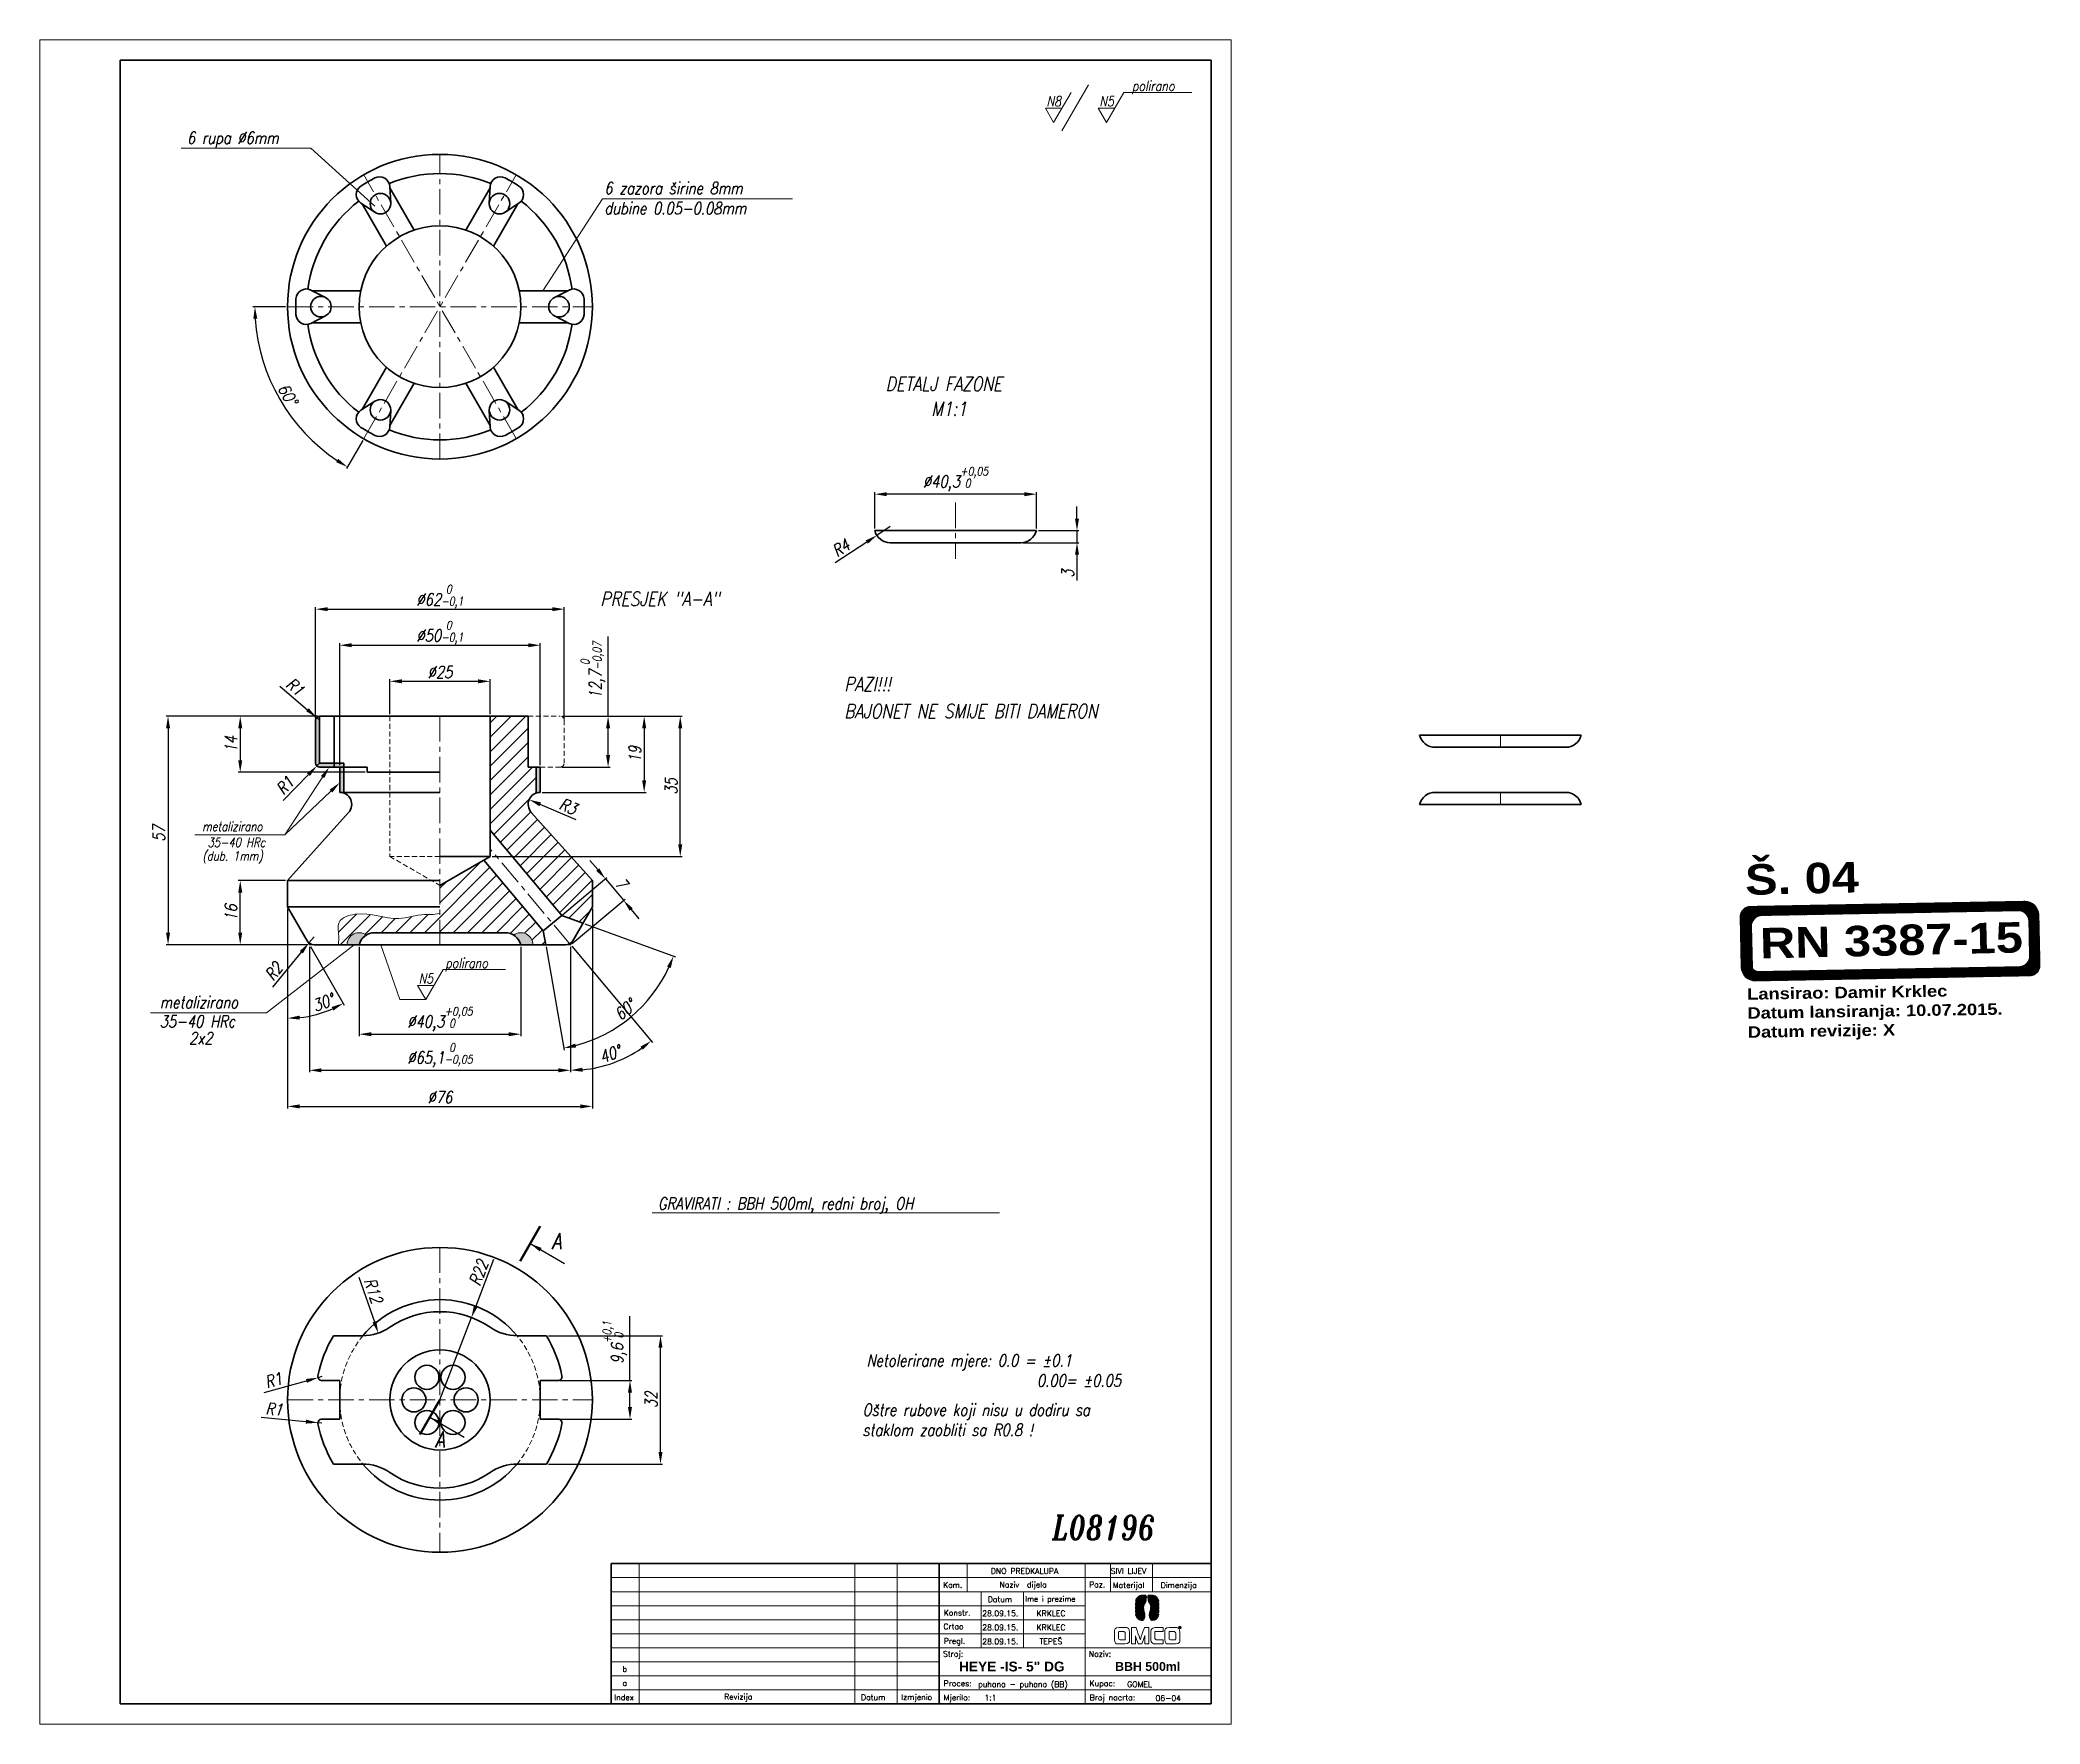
# Model space of a CAD drawing. Header units: millimetres. Extents: x 81 to 579, y 101 to 521.
import ezdxf

# ---------------------------------------------------------------- set-up
doc = ezdxf.new("R2010")
doc.units = ezdxf.units.MM
doc.header["$LTSCALE"] = 0.2
doc.linetypes.add('CENTER', pattern=[50.8, 31.75, -6.35, 6.35, -6.35])
doc.linetypes.add('HIDDEN', pattern=[9.525, 6.35, -3.175])
doc.layers.get('0').update_dxf_attribs({"lineweight": 15})
for name, color, linetype, lineweight in [('1', 1, 'CENTER', 15), ('2', 2, 'HIDDEN', 15), ('3', 3, 'Continuous', 35), ('4', 5, 'Continuous', 50), ('8', 250, 'Continuous', 15)]:
    doc.layers.add(name, color=color, linetype=linetype, lineweight=lineweight)
doc.styles.add('ITALICT', font='italict', dxfattribs={"width": 0.8, "height": 3})
doc.styles.add('ROMANS', font='romans.shx')
doc.styles.get("Standard").update_dxf_attribs({"font": 'ISOCP.SHX'})
doc.dimstyles.new('ISO-25', dxfattribs={"dimtxt": 3, "dimasz": 3, "dimexe": 0.5, "dimexo": 0.5, "dimgap": 0.8, "dimtad": 1, "dimtxsty": 'ITALICT', "dimcen": 0, "dimadec": 0, "dimazin": 0, "dimtfac": 1, "dimtmove": 0, "dimatfit": 3, "dimfxl": 1, "dimarcsym": 0})
pattern_1 = [(45, (499.07449, 282.13346), (-0.04939141, 0.04939141), [])]

msp = doc.modelspace()

# ---------------------------------------------------------------- texts
at = {"style": 'ITALICT', "width": 0.8}
for s, height, p in [('polirano', 2.5, (352.93, 508.567)), ('N8', 2.5, (331.639, 504.726)), ('N5', 2.5, (344.829, 504.726)), ('6 rupa %%c6mm', 3, (117.305, 495.383)), ('6 zazora širine 8mm ', 3, (221.375, 482.831)), ('dubine 0.05-0.08mm', 3, (221.375, 477.792)), ('DETALJ FAZONE', 3.5, (291.519, 433.753)), ('M1:1', 3.5, (302.896, 427.538)), ('PRESJEK "A-A"', 3.5, (220.397, 380.108)), ('PAZI!!!', 3.5, (281.211, 358.87)), ('BAJONET NE SMIJE BITI DAMERON', 3.5, (281.211, 352.133)), ('metalizirano', 2.3, (121.14, 323.976)), ('(dub. 1mm)', 2.3, (121.177, 316.618)), ('35-40 HRc', 2.3, (122.44, 319.997)), ('polirano', 2.5, (181.711, 289.815)), ('N5', 2.5, (175.103, 285.974)), ('metalizirano', 3, (110.508, 279.766)), ('35-40 HRc', 3, (110.508, 275.016)), ('2x2', 3, (117.834, 270.833)), ('GRAVIRATI : BBH 500ml, redni broj, OH', 3, (234.75, 229.599)), ('A', 4, (208.224, 219.716)), ('Netolerirane mjere: 0.0 = %%p0.1', 3, (286.737, 190.421)), ('0.00= %%p0.05', 3, (329.243, 185.421)), ('Oštre rubove koji nisu u dodiru sa ', 3, (285.756, 178.117)), ('staklom zaobliti sa R0.8 !', 3, (285.756, 173.117)), ('A', 4, (179.119, 170.207)), ('L08196', 6, (333.057, 147.265))]:
    msp.add_text(s, height=height, dxfattribs=at).set_placement(p)
at = {"style": 'ROMANS'}
for s, height, p in [('DNO PREDKALUPA', 1.4, (317.764, 138.709)), ('SIVI LIJEV', 1.4, (347.65, 138.709)), ('Kom.', 1.4, (305.841, 135.254)), ('Naziv  dijela', 1.4, (319.913, 135.331)), ('Poz.', 1.4, (342.237, 135.356)), ('Materijal', 1.4, (348.17, 135.201)), ('Dimenzija', 1.4, (360.098, 135.204)), ('Konstr.', 1.4, (306.01, 128.311)), ('Datum', 1.4, (316.999, 131.661)), ('Ime i prezime', 1.33, (326.354, 131.792)), ('Crtao', 1.4, (305.917, 124.892)), ('28.09.15.', 1.4, (315.609, 128.149)), ('28.09.15.', 1.4, (315.609, 124.649)), ('KRKLEC', 1.4, (329.163, 128.149)), ('KRKLEC', 1.4, (329.163, 124.649)), ('Pregl.', 1.4, (306.01, 121.288)), ('28.09.15.', 1.4, (315.609, 121.149)), ('TEPEŠ', 1.4, (329.867, 121.167)), ('b', 1.4, (225.888, 114.272)), ('Stroj:', 1.4, (305.82, 118.062)), ('Naziv:', 1.4, (342.22, 118.062)), ('a', 1.4, (225.888, 110.772)), ('Proces:', 1.4, (305.989, 110.684)), ('puhano - puhano (BB)', 1.4, (314.603, 110.496)), ('Kupac:', 1.4, (342.389, 110.684)), ('GOMEL', 1.4, (351.746, 110.496)), ('Index', 1.4, (223.864, 107.215)), ('Revizija', 1.4, (251.266, 107.387)), ('Datum', 1.4, (285.385, 107.227)), ('Izmjenio', 1.4, (295.404, 107.268)), ('Mjerilo:', 1.4, (305.989, 107.184)), ('1:1', 1.4, (316.156, 107.131)), ('Broj nacrta:', 1.4, (342.398, 107.182)), ('06-04', 1.4, (358.809, 107.02))]:
    msp.add_text(s, height=height, dxfattribs=at).set_placement(p)
at = {"color": 1, "attachment_point": 1}
for s, insert, char_height, width, rotation in [('{\\fArial Black|b1|i0|c238|p34;Š. 04}', (505.726, 315.634), 7.6032, 76.08573, 1.3375), ('{\\fArial Black|b1|i0|c0|p34;RN \\fArial Black|b1|i0|c238|p34;3387\\fArial Black|b1|i0|c0|p34;-15}', (509.455, 299.783), 7.6032, 76.08573, 1.3375), ('{\\fArial Black|b1|i0|c238|p34;Lansirao: Damir Krklec\\PDatum lansiranja: 10.07.2015.\\PDatum revizije: X}', (506.321, 284.761), 2.8512, 252.56076, 0.9173)]:
    msp.add_mtext(s, dxfattribs=dict(at, insert=insert, char_height=char_height, width=width, rotation=rotation))
at = {"attachment_point": 1, "style": 'ROMANS'}
for s, insert, char_height, width in [('{\\fArial|b1|i0|c238|p34;HEYE -IS- 5" DG}', (309.801, 116.838), 2.45, 29.68315), ('{\\fArial|b1|i0|c238|p34;BBH 500ml}', (348.752, 116.718), 2.2, 35.15)]:
    msp.add_mtext(s, dxfattribs=dict(at, insert=insert, char_height=char_height, width=width))

# ---------------------------------------------------------------- blocks, each defined once
blk = doc.blocks.new('*D2')
at = {"color": 0, "lineweight": -2, "transparency": 16777216}
for p, q in [((167.89, 353.13), (167.89, 361.82)), ((170.89, 361.32), (189.89, 361.32)), ((192.89, 353.13), (192.89, 361.82))]:
    blk.add_line(p, q, dxfattribs=at)
at = {"color": 0, "transparency": 16777216}
for points in [[(170.89, 361.82), (170.89, 360.82), (167.89, 361.32)], [(189.89, 361.82), (189.89, 360.82), (192.89, 361.32)]]:
    blk.add_solid(points, dxfattribs=at)
at = {"color": 0, "transparency": 16777216, "insert": (180.39, 363.62), "char_height": 3, "attachment_point": 5, "style": 'ITALICT'}
blk.add_mtext('%%C25', dxfattribs=at)
blk = doc.blocks.new('*D3')
at = {"color": 0, "lineweight": -2, "transparency": 16777216}
for p, q in [((155.39, 340.43), (155.39, 370.82)), ((158.39, 370.32), (202.39, 370.32)), ((205.39, 340.43), (205.39, 370.82))]:
    blk.add_line(p, q, dxfattribs=at)
at = {"color": 0, "transparency": 16777216}
for points in [[(158.39, 370.82), (158.39, 369.82), (155.39, 370.32)], [(202.39, 370.82), (202.39, 369.82), (205.39, 370.32)]]:
    blk.add_solid(points, dxfattribs=at)
at = {"color": 0, "transparency": 16777216, "insert": (180.39, 373.8), "char_height": 3, "attachment_point": 5, "style": 'ITALICT'}
blk.add_mtext('%%C50{}{\\H0.71x;\\C3;\\S 0^ -0,1;}', dxfattribs=at)
blk = doc.blocks.new('*D4')
at = {"color": 0, "lineweight": -2, "transparency": 16777216}
for p, q in [((149.39, 352.13), (149.39, 379.82)), ((152.39, 379.32), (208.39, 379.32)), ((211.39, 352.13), (211.39, 379.82))]:
    blk.add_line(p, q, dxfattribs=at)
at = {"color": 0, "transparency": 16777216}
for points in [[(152.39, 379.82), (152.39, 378.82), (149.39, 379.32)], [(208.39, 379.82), (208.39, 378.82), (211.39, 379.32)]]:
    blk.add_solid(points, dxfattribs=at)
at = {"color": 0, "transparency": 16777216, "insert": (180.39, 382.8), "char_height": 3, "attachment_point": 5, "style": 'ITALICT'}
blk.add_mtext('%%C62{}{\\H0.71x;\\C3;\\S 0^ -0,1;}', dxfattribs=at)
blk = doc.blocks.new('*D5')
at = {"color": 0, "lineweight": -2, "transparency": 16777216}
for p, q in [((149.89, 352.63), (130.09, 352.63)), ((130.59, 349.63), (130.59, 341.63)), ((161.74, 338.63), (130.09, 338.63))]:
    blk.add_line(p, q, dxfattribs=at)
at = {"color": 0, "transparency": 16777216}
for points in [[(130.09, 349.63), (131.09, 349.63), (130.59, 352.63)], [(130.09, 341.63), (131.09, 341.63), (130.59, 338.63)]]:
    blk.add_solid(points, dxfattribs=at)
at = {"color": 0, "transparency": 16777216, "insert": (128.29, 345.63), "char_height": 3, "attachment_point": 5, "rotation": 90, "style": 'ITALICT'}
blk.add_mtext('14', dxfattribs=at)
blk = doc.blocks.new('*D6')
at = {"color": 0, "lineweight": -2, "transparency": 16777216}
for p, q in [((141.89, 311.63), (130.09, 311.63)), ((130.59, 298.63), (130.59, 308.63)), ((147.34, 295.63), (130.09, 295.63))]:
    blk.add_line(p, q, dxfattribs=at)
at = {"color": 0, "transparency": 16777216}
for points in [[(130.09, 308.63), (131.09, 308.63), (130.59, 311.63)], [(130.09, 298.63), (131.09, 298.63), (130.59, 295.63)]]:
    blk.add_solid(points, dxfattribs=at)
at = {"color": 0, "transparency": 16777216, "insert": (128.29, 303.63), "char_height": 3, "attachment_point": 5, "rotation": 90, "style": 'ITALICT'}
blk.add_mtext('16', dxfattribs=at)
blk = doc.blocks.new('*D7')
at = {"color": 0, "lineweight": -2, "transparency": 16777216}
for p, q in [((222.31, 352.63), (222.31, 372.52)), ((210.89, 352.63), (222.81, 352.63)), ((222.31, 342.93), (222.31, 349.63)), ((210.89, 339.93), (222.81, 339.93))]:
    blk.add_line(p, q, dxfattribs=at)
at = {"color": 0, "transparency": 16777216}
for points in [[(221.81, 349.63), (222.81, 349.63), (222.31, 352.63)], [(221.81, 342.93), (222.81, 342.93), (222.31, 339.93)]]:
    blk.add_solid(points, dxfattribs=at)
at = {"color": 0, "transparency": 16777216, "insert": (218.53, 364.07), "char_height": 3, "attachment_point": 5, "rotation": 90, "style": 'ITALICT'}
blk.add_mtext('12,7{}{\\H0.71x;\\C3;\\S 0^ -0,07;}', dxfattribs=at)
blk = doc.blocks.new('*D8')
at = {"color": 0, "lineweight": -2, "transparency": 16777216}
for p, q in [((210.89, 352.63), (231.81, 352.63)), ((231.31, 349.63), (231.31, 336.63)), ((205.89, 333.63), (231.81, 333.63))]:
    blk.add_line(p, q, dxfattribs=at)
at = {"color": 0, "transparency": 16777216}
for points in [[(230.81, 349.63), (231.81, 349.63), (231.31, 352.63)], [(230.81, 336.63), (231.81, 336.63), (231.31, 333.63)]]:
    blk.add_solid(points, dxfattribs=at)
at = {"color": 0, "transparency": 16777216, "insert": (229.01, 343.13), "char_height": 3, "attachment_point": 5, "rotation": 90, "style": 'ITALICT'}
blk.add_mtext('19', dxfattribs=at)
blk = doc.blocks.new('*D9')
at = {"color": 0, "lineweight": -2, "transparency": 16777216}
for p, q in [((149, 297.63), (147.73, 296.08)), ((138.69, 285.04), (145.83, 293.76))]:
    blk.add_line(p, q, dxfattribs=at)
at = {"color": 0, "transparency": 16777216}
blk.add_solid([(145.44, 294.08), (146.22, 293.45), (147.73, 296.08)], dxfattribs=at)
at = {"color": 0, "transparency": 16777216, "insert": (138.94, 288.97), "char_height": 3, "attachment_point": 5, "rotation": 50.6872, "style": 'ITALICT'}
blk.add_mtext('R2', dxfattribs=at)
blk = doc.blocks.new('*D10')
at = {"color": 0, "lineweight": -2, "transparency": 16777216}
for p, q in [((140.49, 360.14), (147.36, 354.24)), ((150.39, 351.63), (149.63, 352.28))]:
    blk.add_line(p, q, dxfattribs=at)
at = {"color": 0, "transparency": 16777216}
blk.add_solid([(147.68, 354.62), (147.03, 353.86), (149.63, 352.28)], dxfattribs=at)
at = {"color": 0, "transparency": 16777216, "insert": (144.28, 359.91), "char_height": 3, "attachment_point": 5, "rotation": 319.3357, "style": 'ITALICT'}
blk.add_mtext('R1', dxfattribs=at)
blk = doc.blocks.new('*D11')
at = {"color": 0, "lineweight": -2, "transparency": 16777216}
for p, q in [((150.39, 340.93), (149.7, 340.21)), ((141.3, 331.56), (147.61, 338.06))]:
    blk.add_line(p, q, dxfattribs=at)
at = {"color": 0, "transparency": 16777216}
blk.add_solid([(147.25, 338.41), (147.96, 337.71), (149.7, 340.21)], dxfattribs=at)
at = {"color": 0, "transparency": 16777216, "insert": (141.76, 335.34), "char_height": 3, "attachment_point": 5, "rotation": 45.8419, "style": 'ITALICT'}
blk.add_mtext('R1', dxfattribs=at)
blk = doc.blocks.new('*D12')
at = {"color": 0, "lineweight": -2, "transparency": 16777216}
for p, q in [((207.44, 198.11), (235.88, 198.11)), ((235.38, 169.11), (235.38, 195.11)), ((207.44, 166.11), (235.88, 166.11))]:
    blk.add_line(p, q, dxfattribs=at)
at = {"color": 0, "transparency": 16777216}
for points in [[(234.88, 195.11), (235.88, 195.11), (235.38, 198.11)], [(234.88, 169.11), (235.88, 169.11), (235.38, 166.11)]]:
    blk.add_solid(points, dxfattribs=at)
at = {"color": 0, "transparency": 16777216, "insert": (233.08, 182.11), "char_height": 3, "attachment_point": 5, "rotation": 90, "style": 'ITALICT'}
blk.add_mtext('32', dxfattribs=at)
blk = doc.blocks.new('*D13')
at = {"color": 0, "lineweight": -2, "transparency": 16777216}
for p, q in [((193.77, 217.12), (189.32, 205.46)), ((180.39, 182.11), (188.25, 202.66))]:
    blk.add_line(p, q, dxfattribs=at)
at = {"color": 0, "transparency": 16777216}
blk.add_solid([(188.85, 205.64), (189.78, 205.28), (188.25, 202.66)], dxfattribs=at)
at = {"color": 0, "transparency": 16777216, "insert": (190.05, 213.83), "char_height": 3, "attachment_point": 5, "rotation": 69.0854, "style": 'ITALICT'}
blk.add_mtext('R22', dxfattribs=at)
blk = doc.blocks.new('*D14')
at = {"color": 0, "lineweight": -2, "transparency": 16777216}
blk.add_line((160.19, 212.75), (164.03, 201.6), dxfattribs=at)
at = {"color": 0, "transparency": 16777216}
blk.add_solid([(164.51, 201.76), (163.56, 201.43), (165.01, 198.76)], dxfattribs=at)
at = {"color": 0, "transparency": 16777216, "insert": (163.8, 209.34), "char_height": 3, "attachment_point": 5, "rotation": 288.9891, "style": 'ITALICT'}
blk.add_mtext('R12', dxfattribs=at)
blk = doc.blocks.new('*D15')
at = {"color": 0, "lineweight": -2, "transparency": 16777216}
for p, q in [((141.89, 454.75), (133.75, 454.75)), ((161.14, 421.41), (157.07, 414.36))]:
    blk.add_line(p, q, dxfattribs=at)
blk.add_arc((180.39, 454.75), 46.14, 183.726, 236.274, dxfattribs=at)
at = {"color": 0, "transparency": 16777216}
for points in [[(133.85, 451.74), (134.85, 451.77), (134.25, 454.75)], [(155.04, 416.8), (154.51, 415.95), (157.32, 414.79)]]:
    blk.add_solid(points, dxfattribs=at)
at = {"color": 0, "transparency": 16777216, "insert": (142.43, 432.83), "char_height": 3, "attachment_point": 5, "rotation": 300, "style": 'ITALICT'}
blk.add_mtext('60°', dxfattribs=at)
blk = doc.blocks.new('*D16')
at = {"color": 0, "lineweight": -2, "transparency": 16777216}
for p, q in [((147.84, 295.13), (147.84, 263.81)), ((212.94, 295.13), (212.94, 263.81)), ((150.84, 264.31), (209.94, 264.31))]:
    blk.add_line(p, q, dxfattribs=at)
at = {"color": 0, "transparency": 16777216}
for points in [[(150.84, 264.81), (150.84, 263.81), (147.84, 264.31)], [(209.94, 264.81), (209.94, 263.81), (212.94, 264.31)]]:
    blk.add_solid(points, dxfattribs=at)
at = {"color": 0, "transparency": 16777216, "insert": (180.39, 268.08), "char_height": 3, "attachment_point": 5, "style": 'ITALICT'}
blk.add_mtext('%%C65,1{}{\\H0.71x;\\C3;\\S 0^ -0,05;}', dxfattribs=at)
blk = doc.blocks.new('*D17')
at = {"color": 0, "lineweight": -2, "transparency": 16777216}
for p, q in [((142.39, 304.57), (142.39, 254.81)), ((218.39, 304.57), (218.39, 254.81)), ((145.39, 255.31), (215.39, 255.31))]:
    blk.add_line(p, q, dxfattribs=at)
at = {"color": 0, "transparency": 16777216}
for points in [[(145.39, 255.81), (145.39, 254.81), (142.39, 255.31)], [(215.39, 255.81), (215.39, 254.81), (218.39, 255.31)]]:
    blk.add_solid(points, dxfattribs=at)
at = {"color": 0, "transparency": 16777216, "insert": (180.39, 257.61), "char_height": 3, "attachment_point": 5, "style": 'ITALICT'}
blk.add_mtext('%%C76', dxfattribs=at)
blk = doc.blocks.new('*D18')
at = {"color": 0, "lineweight": -2, "transparency": 16777216}
for p, q in [((210.89, 352.63), (240.81, 352.63)), ((240.31, 320.63), (240.31, 349.63)), ((193.39, 317.63), (240.81, 317.63))]:
    blk.add_line(p, q, dxfattribs=at)
at = {"color": 0, "transparency": 16777216}
for points in [[(239.81, 349.63), (240.81, 349.63), (240.31, 352.63)], [(239.81, 320.63), (240.81, 320.63), (240.31, 317.63)]]:
    blk.add_solid(points, dxfattribs=at)
at = {"color": 0, "transparency": 16777216, "insert": (238.01, 335.13), "char_height": 3, "attachment_point": 5, "rotation": 90, "style": 'ITALICT'}
blk.add_mtext('35', dxfattribs=at)
blk = doc.blocks.new('*D19')
at = {"color": 0, "lineweight": -2, "transparency": 16777216}
for p, q in [((160.24, 295.13), (160.24, 272.81)), ((200.54, 295.13), (200.54, 272.81)), ((163.24, 273.31), (197.54, 273.31))]:
    blk.add_line(p, q, dxfattribs=at)
at = {"color": 0, "transparency": 16777216}
for points in [[(163.24, 273.81), (163.24, 272.81), (160.24, 273.31)], [(197.54, 273.81), (197.54, 272.81), (200.54, 273.31)]]:
    blk.add_solid(points, dxfattribs=at)
at = {"color": 0, "transparency": 16777216, "insert": (180.39, 277.08), "char_height": 3, "attachment_point": 5, "style": 'ITALICT'}
blk.add_mtext('%%c40,3{}{\\H0.71x;\\C3;\\S+0,05^  0;}', dxfattribs=at)
blk = doc.blocks.new('*D20')
at = {"color": 0, "lineweight": -2, "transparency": 16777216}
for p, q in [((149.89, 352.63), (112.09, 352.63)), ((112.59, 349.63), (112.59, 298.63)), ((147.34, 295.63), (112.09, 295.63))]:
    blk.add_line(p, q, dxfattribs=at)
at = {"color": 0, "transparency": 16777216}
for points in [[(112.09, 349.63), (113.09, 349.63), (112.59, 352.63)], [(112.09, 298.63), (113.09, 298.63), (112.59, 295.63)]]:
    blk.add_solid(points, dxfattribs=at)
at = {"color": 0, "transparency": 16777216, "insert": (110.29, 323.39), "char_height": 3, "attachment_point": 5, "rotation": 90, "style": 'ITALICT'}
blk.add_mtext('57', dxfattribs=at)
blk = doc.blocks.new('*D21')
at = {"color": 0, "lineweight": -2, "transparency": 16777216}
for p, q in [((227.77, 186.91), (227.77, 202.98)), ((210.33, 186.91), (228.27, 186.91)), ((227.77, 180.31), (227.77, 183.91)), ((210.33, 177.31), (228.27, 177.31))]:
    blk.add_line(p, q, dxfattribs=at)
at = {"color": 0, "transparency": 16777216}
for points in [[(227.27, 183.91), (228.27, 183.91), (227.77, 186.91)], [(227.27, 180.31), (228.27, 180.31), (227.77, 177.31)]]:
    blk.add_solid(points, dxfattribs=at)
at = {"color": 0, "transparency": 16777216, "insert": (223.99, 196.44), "char_height": 3, "attachment_point": 5, "rotation": 90, "style": 'ITALICT'}
blk.add_mtext('9,6{}{\\H0.71x;\\C3;\\S+0,1^  0;}', dxfattribs=at)
blk = doc.blocks.new('*D22')
at = {"color": 0, "lineweight": -2, "transparency": 16777216}
for p, q in [((216.51, 300.82), (239.1, 292.6)), ((206.84, 295.14), (211.38, 269.35))]:
    blk.add_line(p, q, dxfattribs=at)
blk.add_arc((205.1, 304.97), 35.67, 284.8197, 335.1803, dxfattribs=at)
at = {"color": 0, "transparency": 16777216}
for points in [[(237.02, 290.19), (237.94, 289.81), (238.63, 292.77)], [(214.33, 270), (214.12, 270.98), (211.3, 269.84)]]:
    blk.add_solid(points, dxfattribs=at)
at = {"color": 0, "transparency": 16777216, "insert": (226.56, 279.41), "char_height": 3, "attachment_point": 5, "rotation": 40, "style": 'ITALICT'}
blk.add_mtext('60°', dxfattribs=at)
blk = doc.blocks.new('*D23')
at = {"color": 0, "lineweight": -2, "transparency": 16777216}
for p, q in [((339.23, 401.9), (339.23, 404.9)), ((325.73, 395.9), (339.73, 395.9)), ((329.61, 398.9), (339.73, 398.9)), ((339.23, 398.9), (339.23, 395.9)), ((339.23, 392.9), (339.23, 386.47))]:
    blk.add_line(p, q, dxfattribs=at)
at = {"color": 0, "transparency": 16777216}
for points in [[(338.73, 401.9), (339.73, 401.9), (339.23, 398.9)], [(338.73, 392.9), (339.73, 392.9), (339.23, 395.9)]]:
    blk.add_solid(points, dxfattribs=at)
at = {"color": 0, "transparency": 16777216, "insert": (336.93, 388.18), "char_height": 3, "attachment_point": 5, "rotation": 90, "style": 'ITALICT'}
blk.add_mtext('3', dxfattribs=at)
blk = doc.blocks.new('*D24')
at = {"color": 0, "lineweight": -2, "transparency": 16777216}
for p, q in [((288.81, 399.4), (288.81, 408.49)), ((326.11, 407.99), (291.81, 407.99)), ((329.11, 399.4), (329.11, 408.49))]:
    blk.add_line(p, q, dxfattribs=at)
at = {"color": 0, "transparency": 16777216}
for points in [[(291.81, 408.49), (291.81, 407.49), (288.81, 407.99)], [(326.11, 408.49), (326.11, 407.49), (329.11, 407.99)]]:
    blk.add_solid(points, dxfattribs=at)
at = {"color": 0, "transparency": 16777216, "insert": (308.96, 411.76), "char_height": 3, "attachment_point": 5, "style": 'ITALICT'}
blk.add_mtext('%%c40,3{}{\\H0.71x;\\C3;\\S+0,05^  0;}', dxfattribs=at)
blk = doc.blocks.new('*D25')
at = {"color": 0, "lineweight": -2, "transparency": 16777216}
for p, q in [((136.58, 183.98), (147.1, 186.85)), ((150.96, 187.91), (149.99, 187.64))]:
    blk.add_line(p, q, dxfattribs=at)
at = {"color": 0, "transparency": 16777216}
blk.add_solid([(146.97, 187.33), (147.23, 186.37), (149.99, 187.64)], dxfattribs=at)
at = {"color": 0, "transparency": 16777216, "insert": (138.89, 186.99), "char_height": 3, "attachment_point": 5, "rotation": 15.2787, "style": 'ITALICT'}
blk.add_mtext('R1', dxfattribs=at)
blk = doc.blocks.new('*D26')
at = {"color": 0, "lineweight": -2, "transparency": 16777216}
for p, q in [((135.8, 177.79), (146.98, 176.7)), ((150.96, 176.31), (149.96, 176.4))]:
    blk.add_line(p, q, dxfattribs=at)
at = {"color": 0, "transparency": 16777216}
blk.add_solid([(147.03, 177.19), (146.93, 176.2), (149.96, 176.4)], dxfattribs=at)
at = {"color": 0, "transparency": 16777216, "insert": (139.04, 179.79), "char_height": 3, "attachment_point": 5, "rotation": 354.3922, "style": 'ITALICT'}
blk.add_mtext('R1', dxfattribs=at)
blk = doc.blocks.new('*D27')
at = {"color": 0, "lineweight": -2, "transparency": 16777216}
blk.add_line((214.37, 326.75), (205.39, 330.63), dxfattribs=at)
at = {"color": 0, "transparency": 16777216}
blk.add_solid([(205.59, 331.09), (205.19, 330.17), (202.64, 331.82)], dxfattribs=at)
at = {"color": 0, "transparency": 16777216, "insert": (212.35, 330.13), "char_height": 3, "attachment_point": 5, "rotation": 336.6067, "style": 'ITALICT'}
blk.add_mtext('R3', dxfattribs=at)
blk = doc.blocks.new('*D28')
at = {"color": 0, "lineweight": -2, "transparency": 16777216}
for p, q in [((219.72, 314.37), (217.79, 316.67)), ((208.83, 301.31), (222.03, 312.4)), ((221.65, 312.07), (226.15, 306.71)), ((213.33, 295.95), (226.53, 307.03)), ((228.08, 304.41), (230, 302.12))]:
    blk.add_line(p, q, dxfattribs=at)
at = {"color": 0, "transparency": 16777216}
for points in [[(220.1, 314.69), (219.34, 314.05), (221.65, 312.07)], [(228.46, 304.74), (227.69, 304.09), (226.15, 306.71)]]:
    blk.add_solid(points, dxfattribs=at)
at = {"color": 0, "transparency": 16777216, "insert": (225.66, 310.87), "char_height": 3, "attachment_point": 5, "rotation": 310, "style": 'ITALICT'}
blk.add_mtext('7', dxfattribs=at)
blk = doc.blocks.new('*D29')
at = {"color": 0, "lineweight": -2, "transparency": 16777216}
for p, q in [((142.39, 304.57), (142.39, 276.79)), ((148.09, 295.2), (156.53, 280.58))]:
    blk.add_line(p, q, dxfattribs=at)
blk.add_arc((142.39, 305.07), 27.78, 276.1908, 293.8092, dxfattribs=at)
at = {"color": 0, "transparency": 16777216}
for points in [[(153.38, 280.1), (153.83, 279.21), (156.28, 281.01)], [(145.42, 276.96), (145.36, 277.95), (142.39, 277.29)]]:
    blk.add_solid(points, dxfattribs=at)
at = {"color": 0, "transparency": 16777216, "insert": (151.32, 281.21), "char_height": 3, "attachment_point": 5, "rotation": 20.5073, "style": 'ITALICT'}
blk.add_mtext('30°', dxfattribs=at)
blk = doc.blocks.new('*D30')
at = {"color": 0, "lineweight": -2, "transparency": 16777216}
for p, q in [((212.94, 294.63), (212.94, 263.82)), ((213.26, 295.25), (233.39, 271.26))]:
    blk.add_line(p, q, dxfattribs=at)
blk.add_arc((212.94, 295.63), 31.32, 275.491, 304.509, dxfattribs=at)
at = {"color": 0, "transparency": 16777216}
for points in [[(230.38, 270.22), (230.99, 269.43), (233.07, 271.64)], [(215.96, 263.96), (215.92, 264.96), (212.94, 264.32)]]:
    blk.add_solid(points, dxfattribs=at)
at = {"color": 0, "transparency": 16777216, "insert": (222.87, 268.37), "char_height": 3, "attachment_point": 5, "rotation": 20, "style": 'ITALICT'}
blk.add_mtext('40°', dxfattribs=at)
blk = doc.blocks.new('*D32')
at = {"color": 0, "lineweight": -2, "transparency": 16777216}
for p, q in [((292.68, 399.9), (289.33, 397.71)), ((278.96, 390.92), (286.82, 396.07))]:
    blk.add_line(p, q, dxfattribs=at)
at = {"color": 0, "transparency": 16777216}
blk.add_solid([(286.55, 396.48), (287.1, 395.65), (289.33, 397.71)], dxfattribs=at)
at = {"color": 0, "transparency": 16777216, "insert": (280.37, 394.6), "char_height": 3, "attachment_point": 5, "rotation": 33.1928, "style": 'ITALICT'}
blk.add_mtext('R4', dxfattribs=at)

# ---------------------------------------------------------------- dimensions: what is measured, and where the dimension line sits
for base, line1, line2, picture, middle in [((137.035, 438.97), ((161.392, 421.842), (199.392, 487.66)), ((142.392, 454.751), (218.392, 454.751)), '*D15', (142.425, 432.831)), ((220.164, 265.16), ((212.942, 295.631), (212.942, 295.131)), ((212.942, 295.631), (192.892, 319.526)), '*D30', (222.866, 268.366)), ((222.94, 274.08), ((206.145, 299.065), (206.75, 295.631)), ((210.741, 302.922), (216.039, 300.994)), '*D22', (226.555, 279.408))]:
    dim = msp.add_angular_dim_2l(base=base, line1=line1, line2=line2, dimstyle='ISO-25')
    dim.commit()
    dim.dimension.update_dxf_attribs({"geometry": picture, "text_midpoint": middle})
for base, p1, p2, text, override, picture, middle in [((288.806, 407.99), (329.106, 398.898), (288.806, 398.898), '%%c<>{}{\\H0.71x;\\C3;\\S+0,05^  0;}', {"dimtp": 0.05, "dimtm": 0, "dimtdec": 2, "dimtzin": 8}, '*D24', (308.956, 411.764)), ((192.892, 361.315), (167.892, 352.631), (192.892, 352.631), '%%C<>', {"dimtmove": 0}, '*D2', (180.392, 363.615)), ((200.542, 273.31), (160.242, 295.631), (200.542, 295.631), '<>{}{\\H0.71x;\\C3;\\S+0,05^  0;}', {"dimpost": '%%c<>', "dimtp": 0.05, "dimtm": 0, "dimtdec": 2, "dimtmove": 0, "dimtzin": 8}, '*D19', (180.392, 277.083))]:
    dim = msp.add_linear_dim(base=base, p1=p1, p2=p2, text=text, dimstyle='ISO-25', override=override)
    dim.commit()
    dim.dimension.update_dxf_attribs({"geometry": picture, "text_midpoint": middle})
for base, p1, p2, picture, middle in [((339.229, 395.898), (329.106, 398.898), (325.233, 395.898), '*D23', (336.929, 388.183)), ((130.586, 311.631), (147.842, 295.631), (142.392, 311.631), '*D6', (128.286, 303.631))]:
    dim = msp.add_linear_dim(base=base, p1=p1, p2=p2, angle=90, dimstyle='ISO-25')
    dim.commit()
    dim.dimension.update_dxf_attribs({"geometry": picture, "text_midpoint": middle})
for center, mpoint, picture, middle in [((292.679, 399.898), (289.332, 397.708), '*D32', (280.374, 394.596)), ((150.392, 351.631), (149.634, 352.283), '*D10', (144.284, 359.911)), ((150.392, 340.931), (149.696, 340.214), '*D11', (141.756, 335.339))]:
    dim = msp.add_radius_dim(center=center, mpoint=mpoint, dimstyle='ISO-25')
    dim.commit()
    dim.dimension.update_dxf_attribs({"geometry": picture, "text_midpoint": middle})
for base, p1, p2, text, override, picture, middle in [((211.392, 379.315), (149.392, 351.631), (211.392, 351.631), '%%C<>{}{\\H0.71x;\\C3;\\S 0^ -0,1;}', {"dimtp": 0, "dimtm": 0.1, "dimtdec": 2, "dimtmove": 0, "dimtzin": 8}, '*D4', (180.392, 379.315)), ((205.392, 370.315), (155.392, 339.931), (205.392, 339.931), '%%C<>{}{\\H0.71x;\\C3;\\S 0^ -0,1;}', {"dimtol": 0, "dimlim": 0, "dimtp": 0, "dimtm": 0, "dimtfac": 1, "dimtdec": 2, "dimtmove": 0, "dimtolj": 0, "dimtzin": 8}, '*D3', (180.392, 370.315)), ((218.392, 255.31), (142.392, 305.071), (218.392, 305.071), '%%C<>', {"dimtmove": 0}, '*D17', (180.392, 255.31)), ((212.942, 264.31), (147.842, 295.631), (212.942, 295.631), '%%C<>{}{\\H0.71x;\\C3;\\S 0^ -0,05;}', {"dimtp": 0, "dimtm": 0.05, "dimtdec": 2, "dimtmove": 0, "dimtzin": 8}, '*D16', (180.392, 264.31))]:
    dim = msp.add_linear_dim(base=base, p1=p1, p2=p2, text=text, dimstyle='ISO-25', override=override)
    dim.commit()
    dim.dimension.update_dxf_attribs({"geometry": picture, "text_midpoint": middle, "dimtype": 160})
for base, p1, p2, text, override, picture, middle in [((222.307, 352.631), (210.392, 339.931), (210.392, 352.631), '<>{}{\\H0.71x;\\C3;\\S 0^ -0,07;}', {"dimtp": 0, "dimtm": 0.07, "dimtdec": 2, "dimtmove": 0, "dimtzin": 8}, '*D7', (218.534, 364.074)), ((227.766, 186.906), (209.826, 177.306), (209.826, 186.906), '<>{}{\\H0.71x;\\C3;\\S+0,1^  0;}', {"dimtp": 0.1, "dimtm": 0, "dimtdec": 2, "dimtzin": 8}, '*D21', (223.993, 196.444))]:
    dim = msp.add_linear_dim(base=base, p1=p1, p2=p2, angle=90, text=text, dimstyle='ISO-25', override=override)
    dim.commit()
    dim.dimension.update_dxf_attribs({"geometry": picture, "text_midpoint": middle})
for base, p1, p2, picture, middle in [((112.586, 295.631), (150.392, 352.631), (147.842, 295.631), '*D20', (112.586, 323.39)), ((231.307, 333.631), (210.392, 352.631), (205.392, 333.631), '*D8', (231.307, 343.131))]:
    dim = msp.add_linear_dim(base=base, p1=p1, p2=p2, angle=90, dimstyle='ISO-25', override={"dimtmove": 0})
    dim.commit()
    dim.dimension.update_dxf_attribs({"geometry": picture, "text_midpoint": middle, "dimtype": 160})
dim = msp.add_linear_dim(base=(130.586, 338.631), p1=(150.392, 352.631), p2=(162.236, 338.631), angle=90, dimstyle='ISO-25', override={"dimtmove": 0})
dim.commit()
dim.dimension.update_dxf_attribs({"geometry": '*D5', "text_midpoint": (128.286, 345.631)})
for base, p1, p2, picture, middle in [((240.307, 352.631), (192.892, 317.631), (210.392, 352.631), '*D18', (240.307, 335.131)), ((235.383, 198.106), (206.944, 166.106), (206.944, 198.106), '*D12', (235.383, 182.106))]:
    dim = msp.add_linear_dim(base=base, p1=p1, p2=p2, angle=90, dimstyle='ISO-25')
    dim.commit()
    dim.dimension.update_dxf_attribs({"geometry": picture, "text_midpoint": middle, "dimtype": 160})
dim = msp.add_radius_dim(center=(205.392, 330.631), mpoint=(202.639, 331.822), dimstyle='ISO-25', override={"dimtmove": 1})
dim.commit()
dim.dimension.update_dxf_attribs({"geometry": '*D27', "text_midpoint": (211.435, 328.017), "dimtype": 164})
dim = msp.add_aligned_dim(p1=(208.443, 300.994), p2=(212.942, 295.631), distance=17.239, dimstyle='ISO-25')
dim.commit()
dim.dimension.update_dxf_attribs({"geometry": '*D28', "text_midpoint": (225.66, 310.872)})
dim = msp.add_angular_dim_2l(base=(147.216, 277.714), line1=((147.265, 296.631), (147.842, 295.631)), line2=((142.392, 311.631), (142.392, 305.071)), dimstyle='ISO-25')
dim.commit()
dim.dimension.update_dxf_attribs({"geometry": '*D29', "text_midpoint": (152.124, 279.053), "dimtype": 162})
for center, mpoint, picture, middle in [((148.997, 297.631), (147.73, 296.084), '*D9', (140.715, 287.517)), ((180.392, 182.106), (188.246, 202.657), '*D13', (192.202, 213.009)), ((161.105, 210.106), (165.01, 198.759), '*D14', (161.626, 208.593)), ((150.958, 187.906), (149.994, 187.643), '*D25', (139.498, 184.776)), ((150.958, 176.306), (149.963, 176.404), '*D26', (138.811, 177.499))]:
    dim = msp.add_radius_dim(center=center, mpoint=mpoint, dimstyle='ISO-25')
    dim.commit()
    dim.dimension.update_dxf_attribs({"geometry": picture, "text_midpoint": middle, "dimtype": 164})

# ---------------------------------------------------------------- hatches: boundary and pattern name
h = msp.add_hatch(color=256)
h.paths.add_polyline_path([(150.392, 352.631, 0.4142136), (149.392, 351.631), (149.392, 340.931, 0.4142136), (150.392, 339.931), (154.042, 339.931), (154.042, 340.931), (150.392, 340.931)])
h.paths.add_polyline_path([(156.392, 340.931), (154.042, 340.931), (154.042, 339.931), (156.392, 339.931)])
h.paths.add_polyline_path([(156.392, 339.931), (155.392, 339.931), (155.392, 333.631), (156.392, 333.631)])
h.paths.add_polyline_path([(156.392, 333.631), (155.392, 333.631, -0.0851642), (156.392, 333.46)])
msp.add_hatch(color=256).paths.add_polyline_path([(204.392, 333.46, -0.0851642), (205.392, 333.631), (205.392, 339.931), (204.392, 339.931)])
h = msp.add_hatch()
h.set_pattern_fill('ANSI31', color=1, scale=0.0055, style=0)
h.set_pattern_definition([(45, (499.07449, 282.133461), (-0.012347852, 0.012347852), [])])
h.paths.add_polyline_path([(575.98, 288.633, 0.4152273), (578.569, 291.331), (578.291, 303.874, 0.3387966), (576.284, 306.379, 0.0523796), (575.552, 306.454, 0.0040711), (575.495, 306.453), (507.193, 305.171, 0.4152273), (504.604, 302.473), (504.88, 290.037, 0.0040711), (504.882, 289.98, 0.0523796), (504.987, 289.252, 0.3387966), (507.571, 287.349)])
h.paths.add_polyline_path([(576.776, 292.838, -0.4152273), (574.186, 290.14), (509.517, 288.926, -0.1882834), (507.715, 289.591, -0.2086819), (506.828, 291.507), (506.618, 300.97, -0.4152273), (509.207, 303.669), (573.876, 304.882, -0.4132006), (576.565, 302.301), (576.582, 301.532)], flags=16)
h = msp.add_hatch()
h.set_pattern_fill('ANSI31', color=254, scale=0.022, style=0)
h.set_pattern_definition(pattern_1)
h.paths.add_polyline_path([(507.571, 287.349, -0.3387966), (504.987, 289.252, 0.3486048), (508.465, 286.596), (576.767, 287.878, 0.4152273), (579.356, 290.576), (579.08, 303.012, 0.3486048), (576.284, 306.379, -0.3387966), (578.291, 303.874), (578.569, 291.331, -0.4152273), (575.98, 288.633)])
h = msp.add_hatch()
h.set_pattern_fill('ANSI31', color=254, scale=0.022, style=0)
h.set_pattern_definition(pattern_1)
h.paths.add_polyline_path([(576.565, 302.301, 0.4132006), (573.876, 304.882), (509.207, 303.669, 0.4152273), (506.618, 300.97), (506.828, 291.507, 0.2086819), (507.715, 289.591, -0.0928507), (507.632, 289.987), (507.404, 300.215, -0.4152273), (509.994, 302.913), (573.893, 304.112, -0.4132006), (576.582, 301.532)])
h = msp.add_hatch(color=256)
h.dxf.hatch_style = 1
h.paths.add_polyline_path([(162.027, 298.043, 0.6158167), (157.242, 295.631), (160.242, 295.631, -0.1946005)])
h.paths.add_polyline_path([(198.758, 298.043, -0.1946005), (200.542, 295.631), (203.542, 295.631, 0.6158167)])
at = {"layer": '4'}
h = msp.add_hatch(color=142, dxfattribs=at)
edge = h.paths.add_edge_path()
edge.add_spline(control_points=[(354.003, 128.716), (354.003, 128.716), (354.003, 128.716), (354.003, 128.716), (354.003, 128.716), (354.159, 127.338), (355.377, 127.267), (355.557, 127.267), (355.557, 127.267), (355.557, 127.267), (355.692, 127.267), (355.692, 127.267), (355.692, 127.267), (356.331, 128.186), (355.687, 129.527), (355.687, 130.485), (355.687, 130.485), (355.687, 131.237), (356.35, 131.439), (356.422, 133.244), (356.422, 133.244), (355.658, 133.244), (355.658, 133.244), (355.658, 133.244), (354.368, 133.244), (354.074, 132.249), (354.006, 131.795)], knot_values=[0.8095238, 0.8095238, 0.8095238, 0.8095238, 0.8095238, 0.8095238, 0.8095238, 0.8095238, 0.8571429, 0.8571429, 0.8571429, 0.8571429, 0.9047619, 0.9047619, 0.9047619, 0.9047619, 0.952381, 0.952381, 0.952381, 0.952381, 1, 1, 1, 1.047619, 1.047619, 1.047619, 1.047619, 1.0952381, 1.0952381, 1.0952381, 1.0952381], degree=3, periodic=0)
edge.add_spline(control_points=[(354.006, 131.795), (354.006, 131.795), (354.444, 131.795), (354.444, 131.795)], knot_values=[0.0952381, 0.0952381, 0.0952381, 0.0952381, 0.1428571, 0.1428571, 0.1428571, 0.1428571], degree=3, periodic=0)
edge.add_spline(control_points=[(354.444, 131.795), (354.444, 131.795), (354.444, 131.795), (354.444, 131.795), (354.444, 131.795), (354.444, 131.795), (354.444, 131.429), (354.444, 131.429)], knot_values=[0.1428571, 0.1428571, 0.1428571, 0.1428571, 0.1428571, 0.1428571, 0.1428571, 0.1428571, 0.1904762, 0.1904762, 0.1904762, 0.1904762], degree=3, periodic=0)
edge.add_spline(control_points=[(354.444, 131.429), (354.444, 131.429), (354.444, 131.429), (354.444, 131.429), (354.444, 131.429), (354.444, 131.429), (353.986, 131.429), (353.986, 131.429)], knot_values=[0.1904762, 0.1904762, 0.1904762, 0.1904762, 0.1904762, 0.1904762, 0.1904762, 0.1904762, 0.2380952, 0.2380952, 0.2380952, 0.2380952], degree=3, periodic=0)
edge.add_spline(control_points=[(353.986, 131.429), (353.986, 131.429), (353.986, 131.429), (353.986, 131.429), (353.986, 131.429), (353.986, 131.429), (353.986, 130.891), (353.986, 130.891)], knot_values=[0.2380952, 0.2380952, 0.2380952, 0.2380952, 0.2380952, 0.2380952, 0.2380952, 0.2380952, 0.2857143, 0.2857143, 0.2857143, 0.2857143], degree=3, periodic=0)
edge.add_spline(control_points=[(353.986, 130.891), (353.986, 130.891), (353.986, 130.891), (353.986, 130.891), (353.986, 130.891), (353.986, 130.891), (354.444, 130.891), (354.444, 130.891)], knot_values=[0.2857143, 0.2857143, 0.2857143, 0.2857143, 0.2857143, 0.2857143, 0.2857143, 0.2857143, 0.3333333, 0.3333333, 0.3333333, 0.3333333], degree=3, periodic=0)
edge.add_spline(control_points=[(354.444, 130.891), (354.444, 130.891), (354.444, 130.891), (354.444, 130.891), (354.444, 130.891), (354.444, 130.891), (354.444, 130.525), (354.444, 130.525)], knot_values=[0.3333333, 0.3333333, 0.3333333, 0.3333333, 0.3333333, 0.3333333, 0.3333333, 0.3333333, 0.3809524, 0.3809524, 0.3809524, 0.3809524], degree=3, periodic=0)
edge.add_spline(control_points=[(354.444, 130.525), (354.444, 130.525), (354.444, 130.525), (354.444, 130.525), (354.444, 130.525), (354.444, 130.525), (353.986, 130.525), (353.986, 130.525)], knot_values=[0.3809524, 0.3809524, 0.3809524, 0.3809524, 0.3809524, 0.3809524, 0.3809524, 0.3809524, 0.4285714, 0.4285714, 0.4285714, 0.4285714], degree=3, periodic=0)
edge.add_spline(control_points=[(353.986, 130.525), (353.986, 130.525), (353.986, 130.525), (353.986, 130.525), (353.986, 130.525), (353.986, 130.525), (353.986, 129.987), (353.986, 129.987)], knot_values=[0.4285714, 0.4285714, 0.4285714, 0.4285714, 0.4285714, 0.4285714, 0.4285714, 0.4285714, 0.4761905, 0.4761905, 0.4761905, 0.4761905], degree=3, periodic=0)
edge.add_spline(control_points=[(353.986, 129.987), (353.986, 129.987), (353.986, 129.987), (353.986, 129.987), (353.986, 129.987), (353.986, 129.987), (354.444, 129.987), (354.444, 129.987)], knot_values=[0.4761905, 0.4761905, 0.4761905, 0.4761905, 0.4761905, 0.4761905, 0.4761905, 0.4761905, 0.5238095, 0.5238095, 0.5238095, 0.5238095], degree=3, periodic=0)
edge.add_spline(control_points=[(354.444, 129.987), (354.444, 129.987), (354.444, 129.987), (354.444, 129.987), (354.444, 129.987), (354.444, 129.987), (354.444, 129.62), (354.444, 129.62)], knot_values=[0.5238095, 0.5238095, 0.5238095, 0.5238095, 0.5238095, 0.5238095, 0.5238095, 0.5238095, 0.5714286, 0.5714286, 0.5714286, 0.5714286], degree=3, periodic=0)
edge.add_spline(control_points=[(354.444, 129.62), (354.444, 129.62), (354.444, 129.62), (354.444, 129.62), (354.444, 129.62), (354.444, 129.62), (353.986, 129.62), (353.986, 129.62)], knot_values=[0.5714286, 0.5714286, 0.5714286, 0.5714286, 0.5714286, 0.5714286, 0.5714286, 0.5714286, 0.6190476, 0.6190476, 0.6190476, 0.6190476], degree=3, periodic=0)
edge.add_spline(control_points=[(353.986, 129.62), (353.986, 129.62), (353.986, 129.62), (353.986, 129.62), (353.986, 129.62), (353.986, 129.62), (353.986, 129.083), (353.986, 129.083)], knot_values=[0.6190476, 0.6190476, 0.6190476, 0.6190476, 0.6190476, 0.6190476, 0.6190476, 0.6190476, 0.6666667, 0.6666667, 0.6666667, 0.6666667], degree=3, periodic=0)
edge.add_spline(control_points=[(353.986, 129.083), (353.986, 129.083), (353.986, 129.083), (353.986, 129.083), (353.986, 129.083), (353.986, 129.083), (354.444, 129.083), (354.444, 129.083)], knot_values=[0.6666667, 0.6666667, 0.6666667, 0.6666667, 0.6666667, 0.6666667, 0.6666667, 0.6666667, 0.7142857, 0.7142857, 0.7142857, 0.7142857], degree=3, periodic=0)
edge.add_spline(control_points=[(354.444, 129.083), (354.444, 129.083), (354.444, 129.083), (354.444, 129.083), (354.444, 129.083), (354.444, 129.083), (354.444, 128.716), (354.444, 128.716)], knot_values=[0.7142857, 0.7142857, 0.7142857, 0.7142857, 0.7142857, 0.7142857, 0.7142857, 0.7142857, 0.7619048, 0.7619048, 0.7619048, 0.7619048], degree=3, periodic=0)
edge.add_spline(control_points=[(354.444, 128.716), (354.444, 128.716), (354.444, 128.716), (354.444, 128.716), (354.444, 128.716), (354.444, 128.716), (354.003, 128.716), (354.003, 128.716)], knot_values=[0.7619048, 0.7619048, 0.7619048, 0.7619048, 0.7619048, 0.7619048, 0.7619048, 0.7619048, 0.8095238, 0.8095238, 0.8095238, 0.8095238], degree=3, periodic=0)
h = msp.add_hatch(color=253, dxfattribs=at)
edge = h.paths.add_edge_path()
edge.add_spline(control_points=[(359.02, 129.987), (359.02, 129.987), (359.02, 129.987), (359.02, 129.987), (359.02, 129.987), (359.02, 129.987), (359.478, 129.987), (359.478, 129.987)], knot_values=[0.2380952, 0.2380952, 0.2380952, 0.2380952, 0.2380952, 0.2380952, 0.2380952, 0.2380952, 0.2857143, 0.2857143, 0.2857143, 0.2857143], degree=3, periodic=0)
edge.add_spline(control_points=[(359.478, 129.987), (359.478, 129.987), (359.478, 129.987), (359.478, 129.987), (359.478, 129.987), (359.478, 129.987), (359.478, 130.525), (359.478, 130.525)], knot_values=[0.2857143, 0.2857143, 0.2857143, 0.2857143, 0.2857143, 0.2857143, 0.2857143, 0.2857143, 0.3333333, 0.3333333, 0.3333333, 0.3333333], degree=3, periodic=0)
edge.add_spline(control_points=[(359.478, 130.525), (359.478, 130.525), (359.478, 130.525), (359.478, 130.525), (359.478, 130.525), (359.478, 130.525), (359.02, 130.525), (359.02, 130.525)], knot_values=[0.3333333, 0.3333333, 0.3333333, 0.3333333, 0.3333333, 0.3333333, 0.3333333, 0.3333333, 0.3809524, 0.3809524, 0.3809524, 0.3809524], degree=3, periodic=0)
edge.add_spline(control_points=[(359.02, 130.525), (359.02, 130.525), (359.02, 130.525), (359.02, 130.525), (359.02, 130.525), (359.02, 130.525), (359.02, 130.891), (359.02, 130.891)], knot_values=[0.3809524, 0.3809524, 0.3809524, 0.3809524, 0.3809524, 0.3809524, 0.3809524, 0.3809524, 0.4285714, 0.4285714, 0.4285714, 0.4285714], degree=3, periodic=0)
edge.add_spline(control_points=[(359.02, 130.891), (359.02, 130.891), (359.02, 130.891), (359.02, 130.891), (359.02, 130.891), (359.02, 130.891), (359.478, 130.891), (359.478, 130.891)], knot_values=[0.4285714, 0.4285714, 0.4285714, 0.4285714, 0.4285714, 0.4285714, 0.4285714, 0.4285714, 0.4761905, 0.4761905, 0.4761905, 0.4761905], degree=3, periodic=0)
edge.add_spline(control_points=[(359.478, 130.891), (359.478, 130.891), (359.478, 130.891), (359.478, 130.891), (359.478, 130.891), (359.478, 130.891), (359.478, 131.429), (359.478, 131.429)], knot_values=[0.4761905, 0.4761905, 0.4761905, 0.4761905, 0.4761905, 0.4761905, 0.4761905, 0.4761905, 0.5238095, 0.5238095, 0.5238095, 0.5238095], degree=3, periodic=0)
edge.add_spline(control_points=[(359.478, 131.429), (359.478, 131.429), (359.478, 131.429), (359.478, 131.429), (359.478, 131.429), (359.478, 131.429), (359.02, 131.429), (359.02, 131.429)], knot_values=[0.5238095, 0.5238095, 0.5238095, 0.5238095, 0.5238095, 0.5238095, 0.5238095, 0.5238095, 0.5714286, 0.5714286, 0.5714286, 0.5714286], degree=3, periodic=0)
edge.add_spline(control_points=[(359.02, 131.429), (359.02, 131.429), (359.02, 131.429), (359.02, 131.429), (359.02, 131.429), (359.02, 131.429), (359.02, 131.795), (359.02, 131.795)], knot_values=[0.5714286, 0.5714286, 0.5714286, 0.5714286, 0.5714286, 0.5714286, 0.5714286, 0.5714286, 0.6190476, 0.6190476, 0.6190476, 0.6190476], degree=3, periodic=0)
edge.add_spline(control_points=[(359.02, 131.795), (359.02, 131.795), (359.02, 131.795), (359.02, 131.795), (359.02, 131.795), (359.02, 131.795), (359.46, 131.795), (359.46, 131.795)], knot_values=[0.6190476, 0.6190476, 0.6190476, 0.6190476, 0.6190476, 0.6190476, 0.6190476, 0.6190476, 0.6666667, 0.6666667, 0.6666667, 0.6666667], degree=3, periodic=0)
edge.add_spline(control_points=[(359.46, 131.795), (359.46, 131.795), (359.46, 131.795), (359.46, 131.795), (359.46, 131.795), (359.299, 133.164), (358.087, 133.244), (357.907, 133.244), (357.907, 133.244), (357.907, 133.244), (357.042, 133.244), (357.042, 133.244)], knot_values=[0.6666667, 0.6666667, 0.6666667, 0.6666667, 0.6666667, 0.6666667, 0.6666667, 0.6666667, 0.7142857, 0.7142857, 0.7142857, 0.7142857, 0.7619048, 0.7619048, 0.7619048, 0.7619048], degree=3, periodic=0)
edge.add_spline(control_points=[(357.042, 133.244), (357.042, 133.244), (357.042, 133.244), (357.042, 133.244), (357.042, 133.244), (357.114, 131.439), (357.777, 131.237), (357.777, 130.485), (357.777, 130.485), (357.777, 129.527), (357.133, 128.186), (357.772, 127.267), (357.772, 127.267), (357.772, 127.267), (357.816, 127.267), (357.816, 127.267), (357.816, 127.267), (359.106, 127.267), (359.395, 128.262), (359.459, 128.716), (359.459, 128.716), (359.459, 128.716), (359.459, 128.716), (359.459, 128.716)], knot_values=[0.7619048, 0.7619048, 0.7619048, 0.7619048, 0.7619048, 0.7619048, 0.7619048, 0.7619048, 0.8095238, 0.8095238, 0.8095238, 0.8095238, 0.8571429, 0.8571429, 0.8571429, 0.8571429, 0.9047619, 0.9047619, 0.9047619, 0.9047619, 0.952381, 0.952381, 0.952381, 0.952381, 0.952381, 0.952381, 0.952381, 0.952381], degree=3, periodic=0)
edge.add_spline(control_points=[(359.459, 128.716), (359.459, 128.716), (359.02, 128.716), (359.02, 128.716), (359.02, 128.716), (359.02, 129.083), (359.02, 129.083)], knot_values=[0.952381, 0.952381, 0.952381, 0.952381, 1, 1, 1, 1.047619, 1.047619, 1.047619, 1.047619], degree=3, periodic=0)
edge.add_spline(control_points=[(359.02, 129.083), (359.02, 129.083), (359.02, 129.083), (359.02, 129.083), (359.02, 129.083), (359.02, 129.083), (359.478, 129.083), (359.478, 129.083)], knot_values=[0.047619, 0.047619, 0.047619, 0.047619, 0.047619, 0.047619, 0.047619, 0.047619, 0.0952381, 0.0952381, 0.0952381, 0.0952381], degree=3, periodic=0)
edge.add_spline(control_points=[(359.478, 129.083), (359.478, 129.083), (359.478, 129.083), (359.478, 129.083), (359.478, 129.083), (359.478, 129.083), (359.478, 129.62), (359.478, 129.62)], knot_values=[0.0952381, 0.0952381, 0.0952381, 0.0952381, 0.0952381, 0.0952381, 0.0952381, 0.0952381, 0.1428571, 0.1428571, 0.1428571, 0.1428571], degree=3, periodic=0)
edge.add_spline(control_points=[(359.478, 129.62), (359.478, 129.62), (359.478, 129.62), (359.478, 129.62), (359.478, 129.62), (359.478, 129.62), (359.02, 129.62), (359.02, 129.62)], knot_values=[0.1428571, 0.1428571, 0.1428571, 0.1428571, 0.1428571, 0.1428571, 0.1428571, 0.1428571, 0.1904762, 0.1904762, 0.1904762, 0.1904762], degree=3, periodic=0)
edge.add_spline(control_points=[(359.02, 129.62), (359.02, 129.62), (359.02, 129.62), (359.02, 129.62), (359.02, 129.62), (359.02, 129.62), (359.02, 129.987), (359.02, 129.987)], knot_values=[0.1904762, 0.1904762, 0.1904762, 0.1904762, 0.1904762, 0.1904762, 0.1904762, 0.1904762, 0.2380952, 0.2380952, 0.2380952, 0.2380952], degree=3, periodic=0)
at = {"layer": '8'}
h = msp.add_hatch(dxfattribs=at)
h.set_pattern_fill('ANSI31', color=256, scale=0.8)
edge = h.paths.add_edge_path()
edge.add_spline(control_points=[(180.392, 303.418), (178.694, 303.058), (175.481, 303.475), (168.586, 300.918), (161.931, 304.45), (154.28, 301.866), (155.337, 298.003), (155.091, 296.142), (154.984, 295.631)], knot_values=[2.1159369, 2.1159369, 2.1159369, 2.1159369, 5.3344205, 11.8555464, 22.7540467, 27.2257369, 31.226306, 32.7906468, 32.7906468, 32.7906468, 32.7906468], degree=3, periodic=0)
edge.add_line((154.984, 295.631), (157.242, 295.631))
edge.add_arc((160.242, 295.631), 3, 53.49817, 180, ccw=False)
edge.add_arc((164.115, 294.631), 4, 90, 121.47386, ccw=False)
edge.add_line((164.115, 298.631), (180.392, 298.631))
edge.add_line((180.392, 298.631), (180.392, 303.418))
h.paths.add_polyline_path([(191.325, 316.726), (180.392, 310.414), (180.392, 298.631), (196.669, 298.631, -0.1382005), (198.758, 298.043, -0.6158167), (203.542, 295.631), (206.75, 295.631), (206.145, 299.065)])
h.paths.add_polyline_path([(218.392, 311.631), (203.158, 328.629, -0.5339319), (204.392, 333.46), (204.392, 339.931), (202.392, 339.931), (202.392, 352.631), (192.892, 352.631), (192.892, 324.193), (210.741, 302.922), (216.039, 300.994), (218.392, 305.071)])

# ---------------------------------------------------------------- linework, layer by layer
for p, q in [((377.661, 521.271), (80.661, 521.271)), ((80.661, 521.271), (80.661, 101.271)), ((377.661, 101.271), (377.661, 521.271)), ((335.42, 498.602), (342.073, 510.124)), ((335.449, 504.227), (331.352, 504.227)), ((331.352, 504.227), (333.4, 500.679)), ((333.4, 500.679), (337.75, 508.214)), ((348.638, 504.227), (344.542, 504.227)), ((344.542, 504.227), (346.59, 500.679)), ((346.59, 500.679), (350.94, 508.214)), ((350.94, 508.214), (367.885, 508.214)), ((148.222, 494.328), (115.827, 494.328)), ((148.222, 494.328), (164.138, 479.832)), ((220.901, 481.695), (206.054, 458.751)), ((268.326, 481.695), (220.901, 481.695)), ((444.803, 347.864), (444.803, 344.864)), ((151.133, 337.424), (141.681, 323.047)), ((153.213, 333.959), (141.681, 323.047)), ((444.803, 330.621), (444.803, 333.621)), ((141.681, 323.047), (119.233, 323.047)), ((141.681, 323.047), (137.481, 323.047)), ((141.681, 323.047), (138.681, 323.047)), ((137.134, 278.601), (158.996, 295.631)), ((170.365, 281.927), (165.665, 295.631)), ((176.864, 281.927), (181.214, 289.462)), ((181.214, 289.462), (196.692, 289.462)), ((178.912, 285.475), (174.815, 285.475)), ((174.815, 285.475), (176.864, 281.927)), ((176.864, 281.927), (170.365, 281.927)), ((137.134, 278.601), (108.175, 278.601)), ((319.921, 228.738), (233.307, 228.738)), ((230.083, 141.271), (230.083, 106.271)), ((283.872, 141.271), (283.872, 106.271)), ((294.372, 141.271), (294.372, 106.271)), ((311.872, 141.271), (311.872, 134.271)), ((341.272, 141.271), (341.272, 106.271)), ((347.572, 141.271), (347.572, 134.271)), ((358.072, 141.271), (358.072, 134.271)), ((223.083, 137.771), (372.661, 137.771)), ((372.661, 134.271), (223.083, 134.271)), ((223.083, 130.771), (341.272, 130.771)), ((315.372, 134.271), (315.372, 120.271)), ((325.872, 134.271), (325.872, 120.271)), ((223.083, 127.271), (341.272, 127.271)), ((223.083, 123.771), (341.272, 123.771)), ((223.083, 120.271), (372.661, 120.271)), ((304.872, 116.771), (223.083, 116.771)), ((223.083, 113.271), (372.661, 113.271)), ((223.083, 109.771), (372.661, 109.771)), ((80.661, 101.271), (377.661, 101.271))]:
    msp.add_line(p, q)
at = {"color": 7}
for p, q in [((507.193, 305.171), (575.495, 306.453)), ((509.207, 303.669), (573.876, 304.882)), ((504.604, 302.473), (504.88, 290.037)), ((506.618, 300.97), (506.828, 291.507)), ((507.404, 300.215), (507.632, 289.987)), ((509.994, 302.913), (573.893, 304.112)), ((576.565, 302.301), (576.776, 292.838)), ((578.291, 303.874), (578.569, 291.331)), ((579.08, 303.012), (579.356, 290.576)), ((509.517, 288.926), (574.186, 290.14)), ((507.571, 287.349), (575.98, 288.633)), ((508.465, 286.596), (576.767, 287.878))]:
    msp.add_line(p, q, dxfattribs=at)
for centre, radius, start, end in [((507.243, 302.532), 2.64, 91.07515, 181.27339), ((573.926, 302.243), 2.64, 1.27339, 91.07515), ((575.561, 302.934), 3.52, 1.27339, 91.07515), ((575.651, 303.815), 2.64, 1.27339, 91.07515), ((509.257, 301.029), 2.64, 91.07515, 181.27339), ((510.044, 300.274), 2.64, 91.07515, 181.27339), ((573.943, 301.473), 2.64, 1.27339, 91.07515), ((508.399, 290.115), 3.52, 181.27339, 271.07515), ((507.522, 289.989), 2.64, 181.27339, 271.07515), ((509.467, 291.566), 2.64, 181.27339, 271.07515), ((508.732, 290.012), 1.1, 181.27339, 202.49237), ((574.136, 292.779), 2.64, 271.07515, 1.27339), ((575.93, 291.273), 2.64, 271.07515, 1.27339), ((576.717, 290.517), 2.64, 271.07515, 1.27339)]:
    msp.add_arc(centre, radius, start, end, dxfattribs=at)
for centre, start, end in [((160.242, 295.631), 53.49817, 180), ((200.542, 295.631), 0, 126.50183)]:
    msp.add_arc(centre, 3, start, end)
for points, knots in [([(180.392, 303.418), (178.694, 303.058), (175.481, 303.475), (168.586, 300.918), (161.931, 304.45), (154.28, 301.866), (155.337, 298.003), (155.091, 296.142), (154.984, 295.631)], [2.1159369, 2.1159369, 2.1159369, 2.1159369, 5.3344205, 11.8555464, 22.7540467, 27.2257369, 31.226306, 32.7906468, 32.7906468, 32.7906468, 32.7906468]), ([(351.179, 121.247), (351.179, 121.247), (349.64, 121.247), (349.64, 121.247), (349.64, 121.247), (349.509, 121.247), (348.571, 121.302), (348.571, 122.44), (348.571, 122.44), (348.571, 122.44), (348.571, 124.178), (348.571, 124.178), (348.571, 124.178), (348.571, 124.178), (348.571, 125.317), (349.709, 125.317), (349.709, 125.317), (349.709, 125.317), (351.241, 125.317), (351.241, 125.317), (351.241, 125.317), (351.372, 125.317), (352.31, 125.255), (352.31, 124.116), (352.31, 124.116), (352.31, 124.116), (352.31, 122.385), (352.31, 122.385), (352.31, 122.385), (352.31, 122.385), (352.317, 121.247), (351.179, 121.247)], [0, 0, 0, 0, 0.125, 0.125, 0.125, 0.1875, 0.25, 0.25, 0.25, 0.3125, 0.375, 0.375, 0.375, 0.4375, 0.5, 0.5, 0.5, 0.5625, 0.625, 0.625, 0.625, 0.6875, 0.75, 0.75, 0.75, 0.8125, 0.875, 0.875, 0.875, 0.9375, 1, 1, 1, 1]), ([(356.187, 121.247), (356.187, 121.247), (356.187, 123.378), (356.187, 123.378), (356.187, 123.378), (356.187, 123.378), (355.442, 121.247), (355.442, 121.247), (355.442, 121.247), (355.442, 121.247), (354.545, 121.247), (354.545, 121.247), (354.545, 121.247), (354.545, 121.247), (353.786, 123.282), (353.786, 123.282), (353.786, 123.282), (353.786, 123.282), (353.786, 121.247), (353.786, 121.247), (353.786, 121.247), (353.786, 121.247), (352.827, 121.247), (352.827, 121.247), (352.827, 121.247), (352.827, 121.247), (352.827, 125.317), (352.827, 125.317), (352.827, 125.317), (352.827, 125.317), (353.938, 125.317), (353.938, 125.317), (353.938, 125.317), (353.938, 125.317), (355.007, 122.316), (355.007, 122.316), (355.007, 122.316), (355.007, 122.316), (356.028, 125.317), (356.028, 125.317), (356.028, 125.317), (356.028, 125.317), (357.118, 125.317), (357.118, 125.317), (357.118, 125.317), (357.118, 125.317), (357.118, 121.247), (357.118, 121.247), (357.118, 121.247), (357.118, 121.247), (356.187, 121.247), (356.187, 121.247)], [0, 0, 0, 0, 0.0769231, 0.0769231, 0.0769231, 0.1153846, 0.1538462, 0.1538462, 0.1538462, 0.1923077, 0.2307692, 0.2307692, 0.2307692, 0.2692308, 0.3076923, 0.3076923, 0.3076923, 0.3461538, 0.3846154, 0.3846154, 0.3846154, 0.4230769, 0.4615385, 0.4615385, 0.4615385, 0.5, 0.5384615, 0.5384615, 0.5384615, 0.5769231, 0.6153846, 0.6153846, 0.6153846, 0.6538462, 0.6923077, 0.6923077, 0.6923077, 0.7307692, 0.7692308, 0.7692308, 0.7692308, 0.8076923, 0.8461538, 0.8461538, 0.8461538, 0.8846154, 0.9230769, 0.9230769, 0.9230769, 0.9615385, 1, 1, 1, 1]), ([(360.706, 122.281), (360.706, 122.281), (359.07, 122.281), (359.07, 122.281), (359.07, 122.281), (358.67, 122.281), (358.67, 122.744), (358.67, 122.744), (358.67, 122.744), (358.67, 122.744), (358.67, 124.213), (358.67, 124.213), (358.67, 124.213), (358.67, 124.344), (358.801, 124.351), (358.801, 124.351), (358.801, 124.351), (358.801, 124.351), (360.706, 124.351), (360.706, 124.351), (360.706, 124.351), (360.706, 124.351), (360.706, 125.317), (360.706, 125.317), (360.706, 125.317), (360.706, 125.317), (358.774, 125.317), (358.774, 125.317), (358.774, 125.317), (357.636, 125.317), (357.636, 124.178), (357.636, 124.178), (357.636, 124.178), (357.636, 124.178), (357.636, 122.44), (357.636, 122.44), (357.636, 122.44), (357.636, 121.302), (358.574, 121.247), (358.705, 121.247), (358.705, 121.247), (358.705, 121.247), (360.706, 121.247), (360.706, 121.247), (360.706, 121.247), (360.706, 121.247), (360.706, 122.281), (360.706, 122.281)], [0, 0, 0, 0, 0.0833333, 0.0833333, 0.0833333, 0.125, 0.1666667, 0.1666667, 0.1666667, 0.2083333, 0.25, 0.25, 0.25, 0.2916667, 0.3333333, 0.3333333, 0.3333333, 0.375, 0.4166667, 0.4166667, 0.4166667, 0.4583333, 0.5, 0.5, 0.5, 0.5416667, 0.5833333, 0.5833333, 0.5833333, 0.625, 0.6666667, 0.6666667, 0.6666667, 0.7083333, 0.75, 0.75, 0.75, 0.7916667, 0.8333333, 0.8333333, 0.8333333, 0.875, 0.9166667, 0.9166667, 0.9166667, 0.9583333, 1, 1, 1, 1]), ([(363.761, 121.247), (363.761, 121.247), (362.223, 121.247), (362.223, 121.247), (362.223, 121.247), (362.092, 121.247), (361.154, 121.302), (361.154, 122.44), (361.154, 122.44), (361.154, 122.44), (361.154, 124.178), (361.154, 124.178), (361.154, 124.178), (361.154, 124.178), (361.154, 125.317), (362.292, 125.317), (362.292, 125.317), (362.292, 125.317), (363.824, 125.317), (363.824, 125.317), (363.824, 125.317), (363.955, 125.317), (364.893, 125.255), (364.893, 124.116), (364.893, 124.116), (364.893, 124.116), (364.893, 122.385), (364.893, 122.385), (364.893, 122.385), (364.893, 122.385), (364.9, 121.247), (363.761, 121.247)], [0, 0, 0, 0, 0.125, 0.125, 0.125, 0.1875, 0.25, 0.25, 0.25, 0.3125, 0.375, 0.375, 0.375, 0.4375, 0.5, 0.5, 0.5, 0.5625, 0.625, 0.625, 0.625, 0.6875, 0.75, 0.75, 0.75, 0.8125, 0.875, 0.875, 0.875, 0.9375, 1, 1, 1, 1]), ([(364.909, 125.058), (364.758, 125.058), (364.635, 125.181), (364.635, 125.333), (364.635, 125.333), (364.635, 125.484), (364.758, 125.607), (364.909, 125.607), (364.909, 125.607), (365.061, 125.607), (365.184, 125.484), (365.184, 125.333), (365.184, 125.333), (365.184, 125.181), (365.061, 125.058), (364.909, 125.058)], [0, 0, 0, 0, 0.25, 0.25, 0.25, 0.375, 0.5, 0.5, 0.5, 0.625, 0.75, 0.75, 0.75, 0.875, 1, 1, 1, 1]), ([(364.909, 125.547), (364.792, 125.547), (364.695, 125.45), (364.695, 125.333), (364.695, 125.333), (364.695, 125.216), (364.792, 125.119), (364.909, 125.119), (364.909, 125.119), (365.027, 125.119), (365.123, 125.216), (365.123, 125.333), (365.123, 125.333), (365.123, 125.45), (365.027, 125.547), (364.909, 125.547)], [0, 0, 0, 0, 0.25, 0.25, 0.25, 0.375, 0.5, 0.5, 0.5, 0.625, 0.75, 0.75, 0.75, 0.875, 1, 1, 1, 1]), ([(364.972, 125.286), (364.972, 125.286), (365.028, 125.199), (365.028, 125.199), (365.028, 125.199), (365.028, 125.199), (364.953, 125.199), (364.953, 125.199), (364.953, 125.199), (364.953, 125.199), (364.905, 125.276), (364.905, 125.276), (364.905, 125.276), (364.905, 125.276), (364.875, 125.276), (364.875, 125.276), (364.875, 125.276), (364.875, 125.276), (364.875, 125.199), (364.875, 125.199), (364.875, 125.199), (364.875, 125.199), (364.807, 125.199), (364.807, 125.199), (364.807, 125.199), (364.807, 125.199), (364.807, 125.477), (364.807, 125.477), (364.807, 125.477), (364.807, 125.477), (364.928, 125.477), (364.928, 125.477), (364.928, 125.477), (364.951, 125.477), (365.034, 125.477), (365.034, 125.377), (365.034, 125.377), (365.034, 125.324), (365.002, 125.297), (364.972, 125.286)], [0, 0, 0, 0, 0.1, 0.1, 0.1, 0.15, 0.2, 0.2, 0.2, 0.25, 0.3, 0.3, 0.3, 0.35, 0.4, 0.4, 0.4, 0.45, 0.5, 0.5, 0.5, 0.55, 0.6, 0.6, 0.6, 0.65, 0.7, 0.7, 0.7, 0.75, 0.8, 0.8, 0.8, 0.85, 0.9, 0.9, 0.9, 0.95, 1, 1, 1, 1]), ([(364.911, 125.418), (364.911, 125.418), (364.875, 125.418), (364.875, 125.418), (364.875, 125.418), (364.875, 125.418), (364.875, 125.331), (364.875, 125.331), (364.875, 125.331), (364.875, 125.331), (364.911, 125.331), (364.911, 125.331), (364.911, 125.331), (364.947, 125.331), (364.962, 125.344), (364.962, 125.377), (364.962, 125.377), (364.962, 125.409), (364.947, 125.418), (364.911, 125.418)], [0, 0, 0, 0, 0.2, 0.2, 0.2, 0.3, 0.4, 0.4, 0.4, 0.5, 0.6, 0.6, 0.6, 0.7, 0.8, 0.8, 0.8, 0.9, 1, 1, 1, 1]), ([(351.275, 123.882), (351.275, 123.882), (351.275, 124.351), (350.875, 124.351), (350.875, 124.351), (350.875, 124.351), (349.737, 124.351), (349.737, 124.351), (349.737, 124.351), (349.737, 124.351), (349.606, 124.344), (349.606, 124.213), (349.606, 124.213), (349.606, 124.213), (349.606, 122.744), (349.606, 122.744), (349.606, 122.744), (349.606, 122.744), (349.606, 122.281), (350.006, 122.281), (350.006, 122.281), (350.006, 122.281), (351.144, 122.281), (351.144, 122.281), (351.144, 122.281), (351.144, 122.281), (351.275, 122.281), (351.275, 122.412), (351.275, 122.412), (351.275, 122.412), (351.275, 123.882), (351.275, 123.882)], [0, 0, 0, 0, 0.125, 0.125, 0.125, 0.1875, 0.25, 0.25, 0.25, 0.3125, 0.375, 0.375, 0.375, 0.4375, 0.5, 0.5, 0.5, 0.5625, 0.625, 0.625, 0.625, 0.6875, 0.75, 0.75, 0.75, 0.8125, 0.875, 0.875, 0.875, 0.9375, 1, 1, 1, 1]), ([(363.858, 123.882), (363.858, 123.882), (363.858, 124.351), (363.458, 124.351), (363.458, 124.351), (363.458, 124.351), (362.32, 124.351), (362.32, 124.351), (362.32, 124.351), (362.32, 124.351), (362.189, 124.344), (362.189, 124.213), (362.189, 124.213), (362.189, 124.213), (362.189, 122.744), (362.189, 122.744), (362.189, 122.744), (362.189, 122.744), (362.189, 122.281), (362.589, 122.281), (362.589, 122.281), (362.589, 122.281), (363.727, 122.281), (363.727, 122.281), (363.727, 122.281), (363.727, 122.281), (363.858, 122.281), (363.858, 122.412), (363.858, 122.412), (363.858, 122.412), (363.858, 123.882), (363.858, 123.882)], [0, 0, 0, 0, 0.125, 0.125, 0.125, 0.1875, 0.25, 0.25, 0.25, 0.3125, 0.375, 0.375, 0.375, 0.4375, 0.5, 0.5, 0.5, 0.5625, 0.625, 0.625, 0.625, 0.6875, 0.75, 0.75, 0.75, 0.8125, 0.875, 0.875, 0.875, 0.9375, 1, 1, 1, 1])]:
    msp.add_open_spline(points, degree=3, knots=knots)
for points in [[(150.715, 337.699), (151.551, 337.15), (152.781, 339.931)], [(152.87, 334.322), (153.557, 333.596), (155.392, 336.021)]]:
    msp.add_solid(points)
at = {"layer": '1'}
for p, q in [((180.392, 416.751), (180.392, 492.751)), ((161.392, 421.842), (199.392, 487.66)), ((199.392, 421.842), (161.392, 487.66)), ((142.392, 454.751), (218.392, 454.751)), ((308.956, 405.898), (308.956, 391.898)), ((180.392, 352.631), (180.392, 295.631)), ((212.942, 295.631), (192.892, 319.526)), ((180.392, 220.106), (180.392, 144.106)), ((142.392, 182.106), (218.392, 182.106))]:
    msp.add_line(p, q, dxfattribs=at)
at = {"layer": '2'}
for p, q in [((167.892, 352.631), (167.892, 317.631)), ((202.392, 352.631), (210.392, 352.631)), ((211.392, 351.631), (211.392, 340.931)), ((205.392, 339.931), (210.392, 339.931)), ((180.392, 317.631), (167.892, 317.631)), ((167.892, 317.631), (180.392, 310.414)), ((147.265, 296.631), (147.842, 295.631)), ((148.997, 295.631), (147.842, 295.631)), ((211.788, 295.631), (212.942, 295.631)), ((213.52, 296.631), (212.942, 295.631))]:
    msp.add_line(p, q, dxfattribs=at)
for centre, radius, start, end in [((210.392, 351.631), 1, 0, 90), ((210.392, 340.931), 1, 270, 0), ((180.392, 182.106), 25, 140.20742, 219.79258), ((180.392, 182.106), 25, 320.20742, 39.79258)]:
    msp.add_arc(centre, radius, start, end, dxfattribs=at)
at = {"layer": '3'}
for p, q in [((100.661, 516.271), (100.661, 106.271)), ((372.661, 516.271), (100.661, 516.271)), ((372.661, 106.271), (372.661, 516.271)), ((168.105, 480.602), (167.883, 484.711)), ((173.982, 473.854), (167.9, 484.388)), ((186.803, 473.854), (192.884, 484.388)), ((192.68, 480.602), (192.902, 484.711)), ((164.148, 478.318), (160.701, 480.564)), ((167.054, 469.854), (160.972, 480.388)), ((193.731, 469.854), (199.813, 480.388)), ((196.637, 478.318), (200.084, 480.564)), ((151.861, 457.035), (148.192, 458.897)), ((208.924, 457.035), (212.593, 458.897)), ((160.643, 458.751), (148.48, 458.751)), ((200.141, 458.751), (212.305, 458.751)), ((151.861, 452.466), (148.192, 450.604)), ((160.643, 450.751), (148.48, 450.751)), ((200.141, 450.751), (212.305, 450.751)), ((208.924, 452.466), (212.593, 450.604)), ((167.054, 439.648), (160.972, 429.114)), ((193.731, 439.648), (199.813, 429.114)), ((173.982, 435.648), (167.9, 425.114)), ((186.803, 435.648), (192.884, 425.114)), ((164.148, 431.184), (160.701, 428.937)), ((168.105, 428.899), (167.883, 424.791)), ((192.68, 428.899), (192.902, 424.791)), ((196.637, 431.184), (200.084, 428.937)), ((288.806, 398.898), (308.956, 398.898)), ((308.956, 395.898), (292.679, 395.898)), ((329.106, 398.898), (308.956, 398.898)), ((308.956, 395.898), (325.233, 395.898)), ((149.392, 351.631), (149.392, 340.931)), ((180.392, 352.631), (150.392, 352.631)), ((150.392, 352.631), (150.392, 340.931)), ((154.042, 339.931), (154.042, 352.631)), ((180.392, 352.631), (202.392, 352.631)), ((192.892, 352.631), (192.892, 317.631)), ((202.392, 352.631), (202.392, 339.931)), ((424.653, 347.864), (444.803, 347.864)), ((444.803, 344.864), (428.526, 344.864)), ((464.953, 347.864), (444.803, 347.864)), ((444.803, 344.864), (461.08, 344.864)), ((156.392, 340.931), (150.392, 340.931)), ((162.236, 339.931), (150.392, 339.931)), ((155.392, 339.931), (155.392, 333.631)), ((156.392, 340.931), (156.392, 333.46)), ((162.236, 339.931), (162.236, 338.631)), ((202.392, 339.931), (205.392, 339.931)), ((204.392, 339.931), (204.392, 333.46)), ((205.392, 339.931), (205.392, 333.631)), ((180.392, 338.631), (162.236, 338.631)), ((155.392, 333.631), (166.392, 333.631)), ((155.392, 333.631), (180.392, 333.631)), ((424.653, 330.621), (444.803, 330.621)), ((444.803, 333.621), (428.526, 333.621)), ((444.803, 333.621), (461.08, 333.621)), ((464.953, 330.621), (444.803, 330.621)), ((142.392, 311.631), (157.626, 328.629)), ((210.741, 302.922), (192.892, 324.193)), ((218.392, 311.631), (203.158, 328.629)), ((180.392, 317.631), (192.892, 317.631)), ((192.892, 317.631), (180.392, 310.414)), ((206.145, 299.065), (191.325, 316.726)), ((142.392, 311.631), (142.392, 305.071)), ((178.285, 311.631), (142.392, 311.631)), ((180.392, 311.631), (142.392, 311.631)), ((218.392, 311.631), (218.392, 305.071)), ((142.392, 305.071), (147.265, 296.631)), ((142.392, 305.071), (180.392, 305.071)), ((218.392, 305.071), (213.52, 296.631)), ((208.443, 300.994), (206.145, 299.065)), ((208.443, 300.994), (210.741, 302.922)), ((210.741, 302.922), (216.039, 300.994)), ((180.392, 295.631), (148.997, 295.631)), ((180.392, 298.631), (164.115, 298.631)), ((180.392, 298.631), (196.669, 298.631)), ((180.392, 295.631), (211.788, 295.631)), ((206.145, 299.065), (206.75, 295.631)), ((161.105, 198.106), (153.841, 198.106)), ((199.68, 198.106), (206.944, 198.106)), ((155.392, 186.906), (150.958, 186.906)), ((155.392, 182.106), (155.392, 186.906)), ((205.392, 186.906), (209.826, 186.906)), ((205.392, 182.106), (205.392, 186.906)), ((155.392, 182.106), (155.392, 177.306)), ((205.392, 182.106), (205.392, 177.306)), ((155.392, 177.306), (150.958, 177.306)), ((205.392, 177.306), (209.826, 177.306)), ((161.105, 166.106), (153.841, 166.106)), ((199.68, 166.106), (206.944, 166.106)), ((223.083, 141.271), (372.661, 141.271)), ((223.083, 141.271), (223.083, 106.271)), ((304.872, 141.271), (304.872, 106.271)), ((372.661, 141.271), (372.661, 106.271)), ((100.661, 106.271), (372.661, 106.271))]:
    msp.add_line(p, q, dxfattribs=at)
for centre, radius in [((180.392, 454.751), 38), ((165.547, 480.464), 2.562), ((195.238, 480.464), 2.562), ((180.392, 454.751), 20.15), ((150.701, 454.751), 2.562), ((210.084, 454.751), 2.562), ((165.547, 429.038), 2.562), ((195.238, 429.038), 2.562), ((180.392, 182.106), 38), ((180.392, 182.106), 12.5), ((177.142, 187.735), 3), ((183.642, 187.735), 3), ((173.892, 182.106), 3), ((186.892, 182.106), 3), ((177.142, 176.477), 3), ((183.642, 176.477), 3)]:
    msp.add_circle(centre, radius, dxfattribs=at)
for centre, radius, start, end in [((162.1, 482.711), 2.562, 123.19473, 236.90733), ((180.392, 454.751), 35.974, 116.80527, 123.19473), ((165.325, 484.573), 2.562, 3.09267, 116.80527), ((180.392, 454.751), 33.218, 67.58897, 112.41103), ((195.46, 484.573), 2.562, 63.19473, 176.90733), ((180.392, 454.751), 35.974, 56.80527, 63.19473), ((198.685, 482.711), 2.562, 303.09267, 56.80527), ((180.392, 454.751), 33.218, 127.58897, 172.41103), ((180.392, 454.751), 33.218, 7.58897, 52.41103), ((147.032, 456.613), 2.562, 63.09267, 176.80527), ((213.753, 456.613), 2.562, 3.19473, 116.90733), ((180.392, 454.751), 35.974, 176.80527, 183.19473), ((180.392, 454.751), 35.974, 356.80527, 3.19473), ((147.032, 452.889), 2.562, 183.19473, 296.90733), ((180.392, 454.751), 33.218, 187.58897, 232.41103), ((180.392, 454.751), 33.218, 307.58897, 352.41103), ((213.753, 452.889), 2.562, 243.09267, 356.80527), ((162.1, 426.791), 2.562, 123.09267, 236.80527), ((198.685, 426.791), 2.562, 303.19473, 56.90733), ((180.392, 454.751), 35.974, 236.80527, 243.19473), ((165.325, 424.929), 2.562, 243.19473, 356.90733), ((180.392, 454.751), 33.218, 247.58897, 292.41103), ((195.46, 424.929), 2.562, 183.09267, 296.80527), ((180.392, 454.751), 35.974, 296.80527, 303.19473), ((292.679, 399.898), 4, 194.47751, 270), ((325.233, 399.898), 4, 270, 345.52249), ((150.392, 351.631), 1, 90, 180), ((428.526, 348.864), 4, 194.47751, 270), ((461.08, 348.864), 4, 270, 345.52249), ((150.392, 340.931), 1, 180, 270), ((155.392, 330.631), 3, 318.13205, 90), ((205.392, 330.631), 3, 90, 221.86795), ((428.526, 329.621), 4, 90, 165.52249), ((461.08, 329.621), 4, 14.47751, 90), ((148.997, 297.631), 2, 210, 270), ((164.115, 294.631), 4, 90, 165.52249), ((196.669, 294.631), 4, 14.47751, 90), ((211.788, 297.631), 2, 270, 330), ((180.392, 182.106), 25, 39.79258, 140.20742), ((161.105, 210.106), 12, 270, 304.56032), ((180.392, 182.106), 22, 55.43968, 124.56032), ((199.68, 210.106), 12, 235.43968, 270), ((180.392, 182.106), 31, 148.92705, 168.85262), ((180.392, 182.106), 31, 11.14738, 31.07295), ((150.958, 187.906), 1, 168.85262, 270), ((209.826, 187.906), 1, 270, 11.14738), ((150.958, 176.306), 1, 90, 191.14738), ((180.392, 182.106), 31, 191.14738, 211.07295), ((180.392, 182.106), 31, 328.92705, 348.85262), ((209.826, 176.306), 1, 348.85262, 90), ((161.105, 154.106), 12, 55.43968, 90), ((180.392, 182.106), 25, 219.79258, 320.20742), ((199.68, 154.106), 12, 90, 124.56032), ((180.392, 182.106), 22, 235.43968, 304.56032)]:
    msp.add_arc(centre, radius, start, end, dxfattribs=at)
at = {"layer": '4'}
for p, q in [((200.392, 216.747), (205.392, 225.408)), ((175.392, 173.446), (180.392, 182.106))]:
    msp.add_line(p, q, dxfattribs=at)
at = {"layer": '4', "color": 142}
msp.add_open_spline([(356.422, 133.244), (356.422, 133.244), (355.658, 133.244), (355.658, 133.244), (355.658, 133.244), (354.368, 133.244), (354.074, 132.249), (354.006, 131.795), (354.006, 131.795), (354.006, 131.795), (354.444, 131.795), (354.444, 131.795), (354.444, 131.795), (354.444, 131.795), (354.444, 131.429), (354.444, 131.429), (354.444, 131.429), (354.444, 131.429), (353.986, 131.429), (353.986, 131.429), (353.986, 131.429), (353.986, 131.429), (353.986, 130.891), (353.986, 130.891), (353.986, 130.891), (353.986, 130.891), (354.444, 130.891), (354.444, 130.891), (354.444, 130.891), (354.444, 130.891), (354.444, 130.525), (354.444, 130.525), (354.444, 130.525), (354.444, 130.525), (353.986, 130.525), (353.986, 130.525), (353.986, 130.525), (353.986, 130.525), (353.986, 129.987), (353.986, 129.987), (353.986, 129.987), (353.986, 129.987), (354.444, 129.987), (354.444, 129.987), (354.444, 129.987), (354.444, 129.987), (354.444, 129.62), (354.444, 129.62), (354.444, 129.62), (354.444, 129.62), (353.986, 129.62), (353.986, 129.62), (353.986, 129.62), (353.986, 129.62), (353.986, 129.083), (353.986, 129.083), (353.986, 129.083), (353.986, 129.083), (354.444, 129.083), (354.444, 129.083), (354.444, 129.083), (354.444, 129.083), (354.444, 128.716), (354.444, 128.716), (354.444, 128.716), (354.444, 128.716), (354.003, 128.716), (354.003, 128.716), (354.003, 128.716), (354.159, 127.338), (355.377, 127.267), (355.557, 127.267), (355.557, 127.267), (355.557, 127.267), (355.692, 127.267), (355.692, 127.267), (355.692, 127.267), (356.331, 128.186), (355.687, 129.527), (355.687, 130.485), (355.687, 130.485), (355.687, 131.237), (356.35, 131.439), (356.422, 133.244)], degree=3, knots=[0, 0, 0, 0, 0.047619, 0.047619, 0.047619, 0.0714286, 0.0952381, 0.0952381, 0.0952381, 0.1190476, 0.1428571, 0.1428571, 0.1428571, 0.1666667, 0.1904762, 0.1904762, 0.1904762, 0.2142857, 0.2380952, 0.2380952, 0.2380952, 0.2619048, 0.2857143, 0.2857143, 0.2857143, 0.3095238, 0.3333333, 0.3333333, 0.3333333, 0.3571429, 0.3809524, 0.3809524, 0.3809524, 0.4047619, 0.4285714, 0.4285714, 0.4285714, 0.452381, 0.4761905, 0.4761905, 0.4761905, 0.5, 0.5238095, 0.5238095, 0.5238095, 0.547619, 0.5714286, 0.5714286, 0.5714286, 0.5952381, 0.6190476, 0.6190476, 0.6190476, 0.6428571, 0.6666667, 0.6666667, 0.6666667, 0.6904762, 0.7142857, 0.7142857, 0.7142857, 0.7380952, 0.7619048, 0.7619048, 0.7619048, 0.7857143, 0.8095238, 0.8095238, 0.8095238, 0.8333333, 0.8571429, 0.8571429, 0.8571429, 0.8809524, 0.9047619, 0.9047619, 0.9047619, 0.9285714, 0.952381, 0.952381, 0.952381, 0.9761905, 1, 1, 1, 1], dxfattribs=at)
at = {"layer": '4', "color": 253}
msp.add_open_spline([(359.02, 128.716), (359.02, 128.716), (359.02, 129.083), (359.02, 129.083), (359.02, 129.083), (359.02, 129.083), (359.478, 129.083), (359.478, 129.083), (359.478, 129.083), (359.478, 129.083), (359.478, 129.62), (359.478, 129.62), (359.478, 129.62), (359.478, 129.62), (359.02, 129.62), (359.02, 129.62), (359.02, 129.62), (359.02, 129.62), (359.02, 129.987), (359.02, 129.987), (359.02, 129.987), (359.02, 129.987), (359.478, 129.987), (359.478, 129.987), (359.478, 129.987), (359.478, 129.987), (359.478, 130.525), (359.478, 130.525), (359.478, 130.525), (359.478, 130.525), (359.02, 130.525), (359.02, 130.525), (359.02, 130.525), (359.02, 130.525), (359.02, 130.891), (359.02, 130.891), (359.02, 130.891), (359.02, 130.891), (359.478, 130.891), (359.478, 130.891), (359.478, 130.891), (359.478, 130.891), (359.478, 131.429), (359.478, 131.429), (359.478, 131.429), (359.478, 131.429), (359.02, 131.429), (359.02, 131.429), (359.02, 131.429), (359.02, 131.429), (359.02, 131.795), (359.02, 131.795), (359.02, 131.795), (359.02, 131.795), (359.46, 131.795), (359.46, 131.795), (359.46, 131.795), (359.299, 133.164), (358.087, 133.244), (357.907, 133.244), (357.907, 133.244), (357.907, 133.244), (357.042, 133.244), (357.042, 133.244), (357.042, 133.244), (357.114, 131.439), (357.777, 131.237), (357.777, 130.485), (357.777, 130.485), (357.777, 129.527), (357.133, 128.186), (357.772, 127.267), (357.772, 127.267), (357.772, 127.267), (357.816, 127.267), (357.816, 127.267), (357.816, 127.267), (359.106, 127.267), (359.395, 128.262), (359.459, 128.716), (359.459, 128.716), (359.459, 128.716), (359.02, 128.716), (359.02, 128.716)], degree=3, knots=[0, 0, 0, 0, 0.047619, 0.047619, 0.047619, 0.0714286, 0.0952381, 0.0952381, 0.0952381, 0.1190476, 0.1428571, 0.1428571, 0.1428571, 0.1666667, 0.1904762, 0.1904762, 0.1904762, 0.2142857, 0.2380952, 0.2380952, 0.2380952, 0.2619048, 0.2857143, 0.2857143, 0.2857143, 0.3095238, 0.3333333, 0.3333333, 0.3333333, 0.3571429, 0.3809524, 0.3809524, 0.3809524, 0.4047619, 0.4285714, 0.4285714, 0.4285714, 0.452381, 0.4761905, 0.4761905, 0.4761905, 0.5, 0.5238095, 0.5238095, 0.5238095, 0.547619, 0.5714286, 0.5714286, 0.5714286, 0.5952381, 0.6190476, 0.6190476, 0.6190476, 0.6428571, 0.6666667, 0.6666667, 0.6666667, 0.6904762, 0.7142857, 0.7142857, 0.7142857, 0.7380952, 0.7619048, 0.7619048, 0.7619048, 0.7857143, 0.8095238, 0.8095238, 0.8095238, 0.8333333, 0.8571429, 0.8571429, 0.8571429, 0.8809524, 0.9047619, 0.9047619, 0.9047619, 0.9285714, 0.952381, 0.952381, 0.952381, 0.9761905, 1, 1, 1, 1], dxfattribs=at)

msp.set_redraw_order([(e.dxf.handle, doc.entitydb.next_handle()) for e in msp.query("TEXT MTEXT ATTDEF DIMENSION ARC_DIMENSION")])  # texts and dimensions are drawn at this point

# ---------------------------------------------------------------- leaders
for points in [[(202.892, 221.077), (211.461, 216.13)], [(177.892, 177.776), (186.461, 172.829)]]:
    msp.add_leader(points, dimstyle='ISO-25', override={"dimgap": 0.8, "dimtad": 0})

doc.saveas('drawing.dxf')
